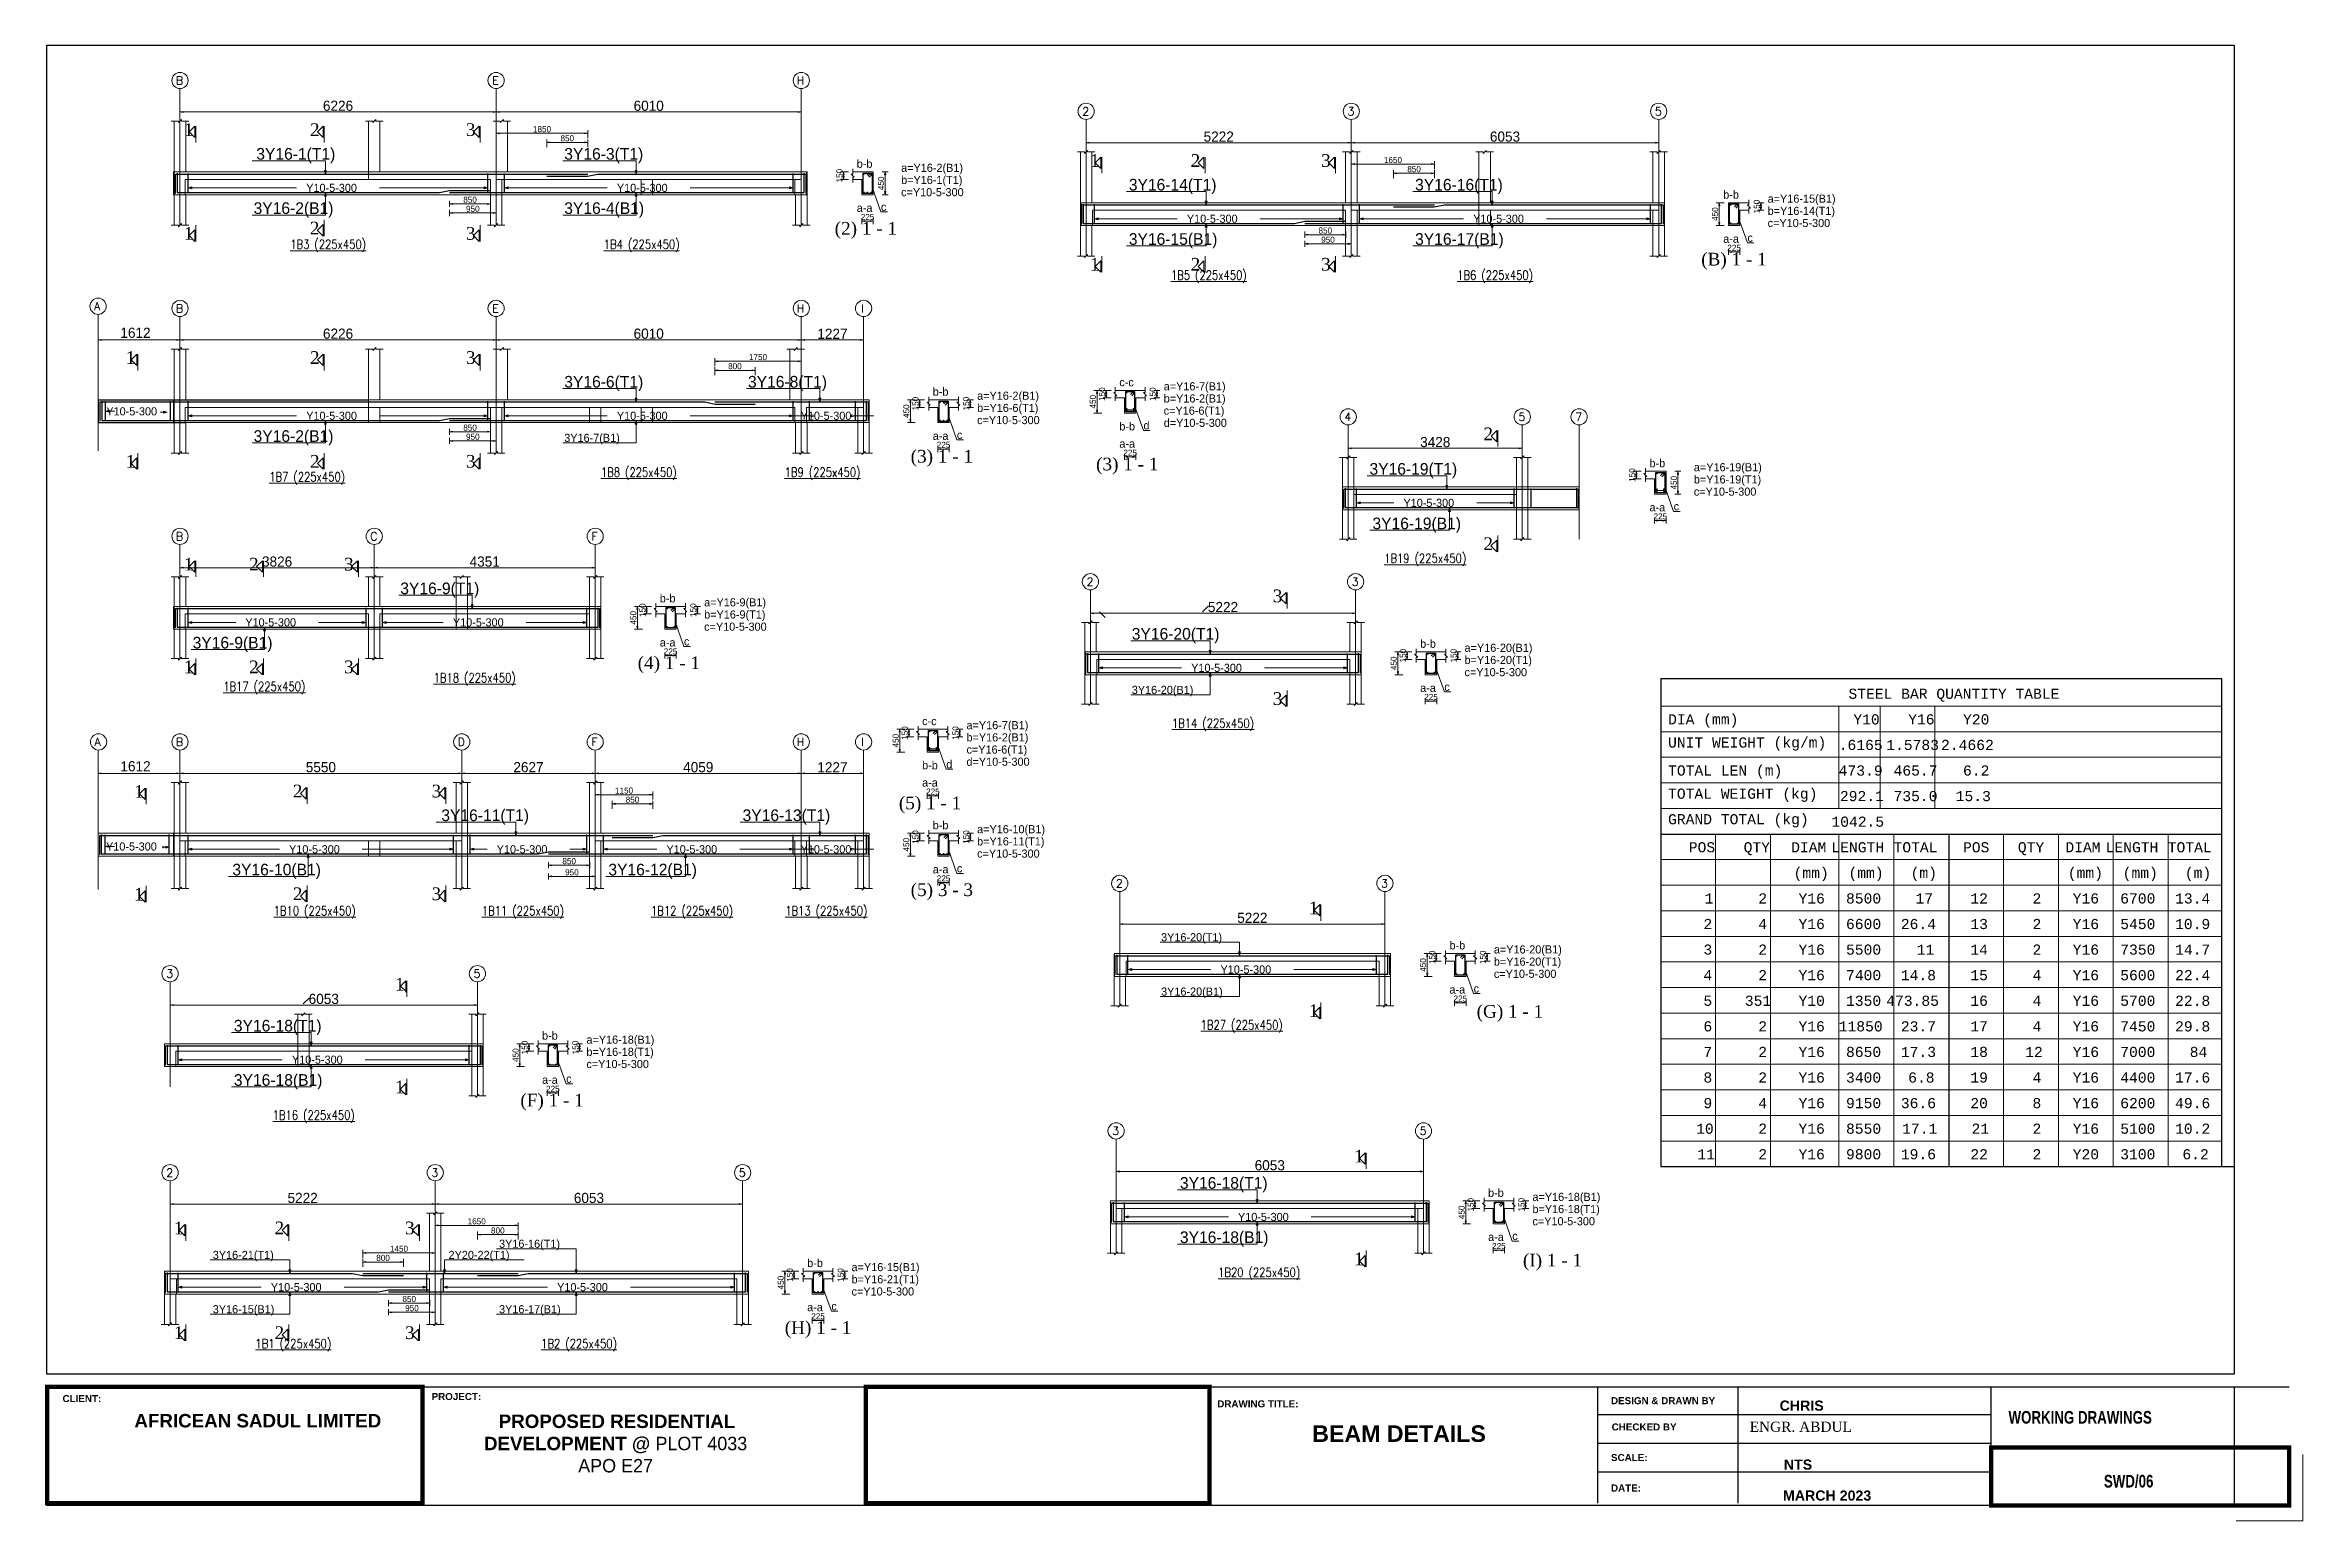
# Model space of a CAD drawing. Header units: inches. Extents: x 23 to 2032867, y 13 to 664695.
# Drawn here: x 1906765 to 1951224, y 346781 to 375853 of the extents above; entities that cross this region are included whole.
import ezdxf

# ---------------------------------------------------------------- set-up
doc = ezdxf.new("R2010")
doc.units = ezdxf.units.IN
doc.header["$MEASUREMENT"] = 0
doc.linetypes.add('Center', pattern=[40, 10, -5, 20, -5])
doc.linetypes.add('HIDDEN', pattern=[0.375, 0.25, -0.125])
for name, color, linetype in [('Annotation - Text', 7, 'Continuous'), ('dimensions', 1, 'Continuous'), ('F5', 5, 'Continuous')]:
    doc.layers.add(name, color=color, linetype=linetype)
for name, color, linetype, lineweight in [('Dim', 5, 'ByLayer', 0), ('S-_ANOT----_D', 5, 'ByLayer', 0), ('S-_ANOTGRID_E', 4, 'Center', 0), ('S-_ANOTGRID_T', 96, 'ByLayer', 0), ('S-_ANOTSECN_T', 96, 'ByLayer', 0), ('S-_ANOTSYBL_E', 5, 'ByLayer', 0), ('S-_ANOTTBLK_T', 5, 'ByLayer', 0), ('S-_BEAM----_E1', 6, 'ByLayer', 0), ('S-_BEAM----_T', 96, 'ByLayer', 0), ('S-_REIN----_E', 1, 'ByLayer', 0), ('S-_REINLINK_E', 8, 'ByLayer', 0), ('S-_REINMARK_T', 6, 'ByLayer', 0), ('S-_SLAB----_EB', 3, 'HIDDEN', 0), ('S-_SLAB----_EF', 5, 'ByLayer', 0)]:
    doc.layers.add(name, color=color, linetype=linetype, lineweight=lineweight)
doc.styles.add('AKS2', font='ROMAND', dxfattribs={"height": 62.5})
doc.styles.add('FIXTXT', font='MONOTXT', dxfattribs={"height": 40})
doc.styles.add('GENERATED_STYLE_3', font='arialbd.ttf')
doc.styles.add('NEW', font='swisseb.ttf', dxfattribs={"width": 0.75})
doc.styles.add('OLCU', font='TXT', dxfattribs={"height": 50})
doc.styles.get("Standard").update_dxf_attribs({"font": 'arial.ttf'})
doc.styles.add('STYLE1', font='romantic.ttf')
doc.styles.add('TDONATI', font='TXT', dxfattribs={"height": 62.5})
doc.styles.add('TXT1', font='romand__.ttf', dxfattribs={"width": 0.8, "height": 100})

msp = doc.modelspace()

# ---------------------------------------------------------------- texts
at = {"color": 7, "style": 'NEW', "width": 0.75}
msp.add_text(' WORKING DRAWINGS', height=250, dxfattribs=at).set_placement((1945355.191, 348696.005))
at = {"color": 1, "style": 'NEW', "width": 0.75}
msp.add_text('SWD/06', height=250, dxfattribs=at).set_placement((1947306.402, 347437.998))
at = {"linetype": 'Continuous', "char_height": 200, "width": 3693.92271, "attachment_point": 1}
for s, insert in [('{\\fArial|b1|i0|c0|p34;CHRIS}', (1940919.94, 349151.754)), ('{\\fArial|b1|i0|c0|p34;NTS}', (1941002.695, 347989.823)), ('{\\fArial|b1|i0|c0|p34;MARCH 2023}', (1940986.44, 347380.408))]:
    msp.add_mtext(s, dxfattribs=dict(at, insert=insert))
at = {"linetype": 'Continuous', "insert": (1940330.709, 348735.041), "char_height": 200, "attachment_point": 1}
msp.add_mtext_dynamic_manual_height_columns('{\\fTimes New Roman|b0|i0|c0|p18;ENGR. ABDUL}', width=3693.92271, gutter_width=1, heights=[0], dxfattribs=at)
at = {"layer": 'Annotation - Text', "color": 3, "linetype": 'Continuous', "lineweight": 20, "char_height": 264.35405, "width": 5638.40016, "attachment_point": 2, "line_spacing_factor": 0.992596, "style": 'GENERATED_STYLE_3'}
for s, insert in [('\\pi52.58266;AFRICEAN SADUL LIMITED', (1910926.237, 348887.107)), ('\\pi52.58266;PROPOSED RESIDENTIAL DEVELOPMENT @ {\\fStencil|b0|i0|c0|p82;PLOT 4033 APO E27}', (1917998.291, 348874.969))]:
    msp.add_mtext(s, dxfattribs=dict(at, insert=insert))
at = {"layer": 'Annotation - Text', "color": 5, "linetype": 'Continuous', "lineweight": 20, "insert": (1933426.121, 348663.239), "char_height": 326.36302, "width": 4915.32997, "attachment_point": 2, "style": 'GENERATED_STYLE_3'}
msp.add_mtext('BEAM DETAILS', dxfattribs=at)
at = {"layer": 'F5', "color": 1, "lineweight": -2, "char_height": 138.34725, "width": 2091.68211, "attachment_point": 4}
for s, insert in [('{\\fArial|b1|i0|c0|p34;CLIENT:}', (1907107.309, 349189.598)), ('{\\fArial|b1|i0|c0|p34;PROJECT:}', (1914373.944, 349229.592)), ('{\\fArial|b1|i0|c0|p34;DRAWING TITLE:}', (1929846.201, 349085.676))]:
    msp.add_mtext(s, dxfattribs=dict(at, insert=insert))
at = {"layer": 'F5', "color": 0, "lineweight": -2, "char_height": 138.34725, "attachment_point": 4}
for s, insert, width in [('{\\fArial|b1|i0|c0|p34;DESIGN & DRAWN BY}', (1937600.241, 349148.261), 2521.87922), ('{\\fArial|b1|i0|c0|p34;CHECKED BY}', (1937612.745, 348630.753), 2091.68211), ('{\\fArial|b1|i0|c0|p34;SCALE:}', (1937600.241, 348027.964), 2091.68211), ('{\\fArial|b1|i0|c0|p34;DATE:}', (1937600.241, 347428.733), 2091.68211)]:
    msp.add_mtext(s, dxfattribs=dict(at, insert=insert, width=width))
at = {"layer": 'S-_ANOT----_D', "color": 0, "linetype": 'Continuous', "style": 'OLCU'}
for s, p in [('3Y16-1(T1)', (1910922.375, 373596.76)), ('3Y16-3(T1)', (1916986.806, 373596.76)), ('3Y16-14(T1)', (1928104.882, 372988.975)), ('3Y16-16(T1)', (1933742.492, 372988.975)), ('3Y16-2(B1)', (1910869.042, 372526.76)), ('3Y16-4(B1)', (1916986.806, 372526.76)), ('3Y16-15(B1)', (1928104.882, 371918.975)), ('3Y16-17(B1)', (1933742.492, 371918.975)), ('3Y16-6(T1)', (1916986.806, 369106.76)), ('3Y16-8(T1)', (1920605.019, 369106.76)), ('3Y16-2(B1)', (1910869.042, 368036.76)), ('3Y16-19(T1)', (1932844.08, 367390.762)), ('3Y16-19(B1)', (1932902.039, 366315.9)), ('3Y16-9(T1)', (1913757.531, 365036.76)), ('3Y16-9(B1)', (1909669.18, 363966.76)), ('3Y16-20(T1)', (1928162.868, 364141.209)), ('3Y16-11(T1)', (1914566.081, 360566.76)), ('3Y16-13(T1)', (1920498.352, 360566.76)), ('3Y16-10(B1)', (1910451.065, 359496.76)), ('3Y16-12(B1)', (1917855.672, 359496.76)), ('3Y16-18(T1)', (1910481.047, 356421.407)), ('3Y16-18(B1)', (1910481.047, 355351.407)), ('3Y16-18(T1)', (1929110.75, 353323.819)), ('3Y16-18(B1)', (1929110.75, 352253.819))]:
    msp.add_text(s, height=230, dxfattribs=at).set_placement(p)
at = {"layer": 'S-_ANOT----_D', "color": 0, "linetype": 'Continuous', "width": 1000, "attachment_point": 8, "style": 'OLCU'}
for s, insert, char_height in [('6226', (1912532.375, 374556.76), 200), ('6010', (1918650.139, 374556.76), 200), ('1850', (1916548.626, 374136.76), 120), ('850', (1917047.376, 373956.76), 120), ('5222', (1929874.882, 373948.975), 200), ('6053', (1935512.492, 373948.975), 200), ('1650', (1933306.132, 373528.975), 120), ('850', (1933722.382, 373348.975), 120), ('850', (1915132.699, 372746.76), 120), ('950', (1915186.449, 372566.76), 120), ('225', (1922960.082, 372406.76), 120), ('850', (1931973.332, 372138.975), 120), ('950', (1932027.082, 371958.975), 120), ('225', (1940024.152, 371798.975), 120), ('1612', (1908543.806, 370084.182), 200), ('6226', (1912532.375, 370066.76), 200), ('6010', (1918650.139, 370066.76), 200), ('1227', (1922268.352, 370066.76), 200), ('800', (1920348.352, 369466.76), 120), ('1750', (1920802.102, 369646.76), 120), ('850', (1915132.699, 368256.76), 120), ('950', (1915186.449, 368076.76), 120), ('3428', (1934138.99, 367930.762), 200), ('225', (1924456.852, 367916.76), 120), ('225', (1928131.105, 367762.769), 120), ('225', (1938571.333, 366507.845), 120), ('3826', (1911332.513, 365576.761), 200), ('4351', (1915420.865, 365576.761), 200), ('5222', (1929959.535, 364681.209), 200), ('225', (1919081.253, 363846.76), 120), ('225', (1934055.485, 362951.209), 120), ('1612', (1908544.255, 361544.228), 200), ('5550', (1912194.398, 361526.76), 200), ('2627', (1916282.748, 361526.76), 200), ('4059', (1919625.662, 361526.76), 200), ('1227', (1922268.352, 361526.76), 200), ('1150', (1918164.153, 361106.76), 120), ('850', (1918330.403, 360926.76), 120), ('225', (1924247.338, 361086.556), 120), ('850', (1917083.753, 359716.76), 120), ('950', (1917137.503, 359496.76), 120), ('225', (1924456.852, 359376.76), 120), ('5222', (1930536.848, 358558.551), 200), ('6053', (1912251.047, 356961.407), 200), ('225', (1934632.808, 357008.551), 120), ('225', (1916762.707, 355231.407), 120), ('6053', (1930880.75, 353683.819), 200), ('5222', (1911835.347, 353040.481), 200), ('6053', (1917472.967, 353040.481), 200), ('1650', (1915262.557, 352620.481), 120), ('800', (1915678.807, 352440.48), 120), ('1450', (1913732.557, 352080.481), 120), ('225', (1935392.41, 352133.819), 120), ('800', (1913418.807, 351900.48), 120), ('850', (1913933.807, 351090.48), 120), ('950', (1913987.557, 350910.48), 120), ('225', (1921984.627, 350750.48), 120)]:
    msp.add_mtext(s, dxfattribs=dict(at, insert=insert, char_height=char_height))
at = {"layer": 'S-_ANOT----_D', "color": 0, "linetype": 'Continuous', "char_height": 120, "width": 1000, "attachment_point": 8, "rotation": 90, "style": 'OLCU'}
for s, insert in [('150', (1922467.582, 373281.76)), ('450', (1923286.582, 373131.76)), ('450', (1939711.652, 372523.975)), ('150', (1940530.652, 372673.975)), ('150', (1927638.605, 368977.769)), ('150', (1928637.605, 368977.769)), ('450', (1923784.352, 368641.76)), ('150', (1923964.352, 368791.76)), ('150', (1924963.352, 368791.76)), ('450', (1927458.605, 368827.769)), ('150', (1938078.833, 367382.845)), ('450', (1938897.833, 367232.845)), ('450', (1918408.753, 364571.76)), ('150', (1918588.753, 364721.76)), ('150', (1919587.752, 364721.76)), ('450', (1933382.985, 363676.209)), ('150', (1933562.985, 363826.209)), ('150', (1934561.985, 363826.209)), ('150', (1923754.838, 362301.556)), ('150', (1924753.838, 362301.556)), ('450', (1923574.838, 362151.556)), ('450', (1923784.352, 360101.76)), ('150', (1923964.352, 360251.76)), ('150', (1924963.352, 360251.76)), ('150', (1934140.308, 357883.551)), ('150', (1935139.308, 357883.551)), ('450', (1933960.308, 357733.551)), ('150', (1916270.207, 356106.407)), ('150', (1917269.207, 356106.407)), ('450', (1916090.207, 355956.407)), ('150', (1934899.91, 353008.819)), ('150', (1935898.91, 353008.819)), ('450', (1934719.91, 352858.819)), ('150', (1921492.127, 351625.48)), ('150', (1922491.127, 351625.48)), ('450', (1921312.117, 351475.48))]:
    msp.add_mtext(s, dxfattribs=dict(at, insert=insert))
at = {"layer": 'S-_ANOTGRID_T', "linetype": 'Continuous', "style": 'AKS2'}
for s, p in [('B', (1909339.552, 375076.76)), ('E', (1915569.008, 375076.76)), ('H', (1921563.653, 375076.76)), ('2', (1927187.732, 374468.975)), ('3', (1932409.642, 374468.975)), ('5', (1938462.962, 374468.975)), ('A', (1907727.552, 370629.76)), ('B', (1909339.552, 370586.76)), ('E', (1915569.008, 370586.76)), ('H', (1921563.653, 370586.76)), ('I', (1922835.908, 370586.76)), ('4', (1932349.019, 368450.762)), ('5', (1935776.589, 368450.762)), ('7', (1936895.589, 368450.762)), ('B', (1909339.552, 366096.76)), ('C', (1913165.474, 366096.76)), ('F', (1917520.062, 366096.76)), ('2', (1927272.385, 365201.209)), ('3', (1932494.295, 365201.209)), ('A', (1907736.096, 362046.76)), ('B', (1909339.552, 362046.76)), ('D', (1914889.243, 362046.76)), ('F', (1917520.061, 362046.76)), ('H', (1921563.653, 362046.76)), ('I', (1922835.908, 362046.76)), ('2', (1927849.698, 359258.551)), ('3', (1933071.618, 359258.551)), ('3', (1909148.197, 357481.407)), ('5', (1915201.517, 357481.407)), ('3', (1927777.9, 354383.819)), ('5', (1933831.22, 354383.819)), ('2', (1909148.197, 353560.48)), ('3', (1914370.117, 353560.48)), ('5', (1920423.427, 353560.48))]:
    msp.add_text(s, height=160, dxfattribs=at).set_placement(p)
at = {"layer": 'S-_ANOTSECN_T', "linetype": 'Continuous', "style": 'STYLE1'}
for s, p in [('1', (1909495.105, 374063.623)), ('2', (1911979.715, 374063.623)), ('3', (1915050.038, 374063.623)), ('1', (1927339.473, 373455.838)), ('2', (1929322.218, 373455.838)), ('3', (1931890.678, 373455.838)), ('1', (1909495.105, 372019.897)), ('2', (1911975.014, 372124.078)), ('3', (1915050.038, 372019.897)), ('(2) 1 - 1', (1922312.463, 372120.094)), ('(B) 1 - 1', (1939376.533, 371512.308)), ('1', (1927339.473, 371412.112)), ('2', (1929322.218, 371412.112)), ('3', (1931890.678, 371412.112)), ('1', (1908351.916, 369573.623)), ('2', (1911979.715, 369573.623)), ('3', (1915050.038, 369573.623)), ('2', (1935088.311, 368070.509)), ('1', (1908351.916, 367529.897)), ('2', (1911979.715, 367529.897)), ('3', (1915050.038, 367529.897)), ('(3) 1 - 1', (1923809.233, 367630.094)), ('(3) 1 - 1', (1927460.629, 367476.102)), ('2', (1935087.097, 365907.077)), ('1', (1909495.105, 365503.623)), ('2', (1910779.852, 365503.623)), ('3', (1912650.313, 365503.623)), ('3', (1930938.76, 364878.854)), ('1', (1909495.105, 363479.9)), ('2', (1910779.852, 363479.9)), ('3', (1912650.313, 363479.9)), ('(4) 1 - 1', (1918433.635, 363560.094)), ('3', (1930938.76, 362855.134)), ('1', (1908516.674, 361025.622)), ('2', (1911641.737, 361033.62)), ('3', (1914374.082, 361033.62)), ('(5) 1 - 1', (1923576.862, 360799.89)), ('1', (1908516.674, 359001.902)), ('2', (1911641.737, 359009.9)), ('3', (1914374.082, 359009.9)), ('(5) 3 - 3', (1923809.233, 359090.094)), ('1', (1931648.49, 358730.524)), ('1', (1913652.662, 357228.621)), ('1', (1931648.49, 356706.798)), ('(G) 1 - 1', (1934953.764, 356693.702)), ('1', (1913652.662, 355204.895)), ('(F) 1 - 1', (1916122.707, 354944.741)), ('1', (1932540.441, 353841.164)), ('1', (1909299.938, 352427.343)), ('2', (1911282.694, 352427.343)), ('3', (1913851.144, 352427.343)), ('1', (1932540.441, 351817.444)), ('(I) 1 - 1', (1935865.594, 351792.697)), ('1', (1909299.938, 350363.62)), ('2', (1911282.694, 350363.62)), ('3', (1913851.144, 350363.62)), ('(H) 1 - 1', (1921329.389, 350463.813))]:
    msp.add_text(s, height=250, dxfattribs=at).set_placement(p)
at = {"layer": 'S-_ANOTTBLK_T', "color": 0, "linetype": 'Continuous', "style": 'FIXTXT'}
for s, p in [('STEEL BAR QUANTITY TABLE', (1942275.983, 362975.429)), ('DIA (mm)', (1938723.983, 362471.429)), ('Y10', (1942371.983, 362471.429)), ('Y16', (1943451.983, 362471.429)), ('Y20', (1944531.983, 362471.429)), ('UNIT WEIGHT (kg/m)', (1938723.983, 362015.429)), ('.6165', (1942083.983, 361967.429)), ('1.5783', (1943019.983, 361967.429)), ('2.4662', (1944099.983, 361967.429)), ('TOTAL LEN (m)', (1938723.983, 361463.429)), ('473.9', (1942083.983, 361463.429)), ('465.7', (1943163.983, 361463.429)), ('6.2', (1944531.983, 361463.429)), ('TOTAL WEIGHT (kg)', (1938723.983, 361007.429)), ('292.1', (1942107.983, 360959.429)), ('735.0', (1943163.983, 360959.429)), ('15.3', (1944387.983, 360959.429)), ('GRAND TOTAL (kg)', (1938723.983, 360503.429)), ('1042.5', (1941939.983, 360455.429)), ('POS', (1939131.983, 359951.429)), ('QTY', (1940211.983, 359951.429)), ('DIAM', (1941147.983, 359951.429)), ('LENGTH', (1941939.983, 359951.429)), ('TOTAL', (1943163.983, 359951.429)), ('POS', (1944531.983, 359951.429)), ('QTY', (1945611.983, 359951.429)), ('DIAM', (1946547.983, 359951.429)), ('LENGTH', (1947339.983, 359951.429)), ('TOTAL', (1948563.983, 359951.429)), ('(mm)', (1941195.983, 359447.429)), ('(mm)', (1942275.983, 359447.429)), ('(m)', (1943499.983, 359447.429)), ('(mm)', (1946595.983, 359447.429)), ('(mm)', (1947675.983, 359447.429)), ('(m)', (1948899.983, 359447.429)), ('1', (1939443.983, 358943.429)), ('2', (1940499.983, 358943.429)), ('Y16', (1941291.983, 358943.429)), ('8500', (1942227.983, 358943.429)), ('17', (1943595.983, 358943.429)), ('12', (1944675.983, 358943.429)), ('2', (1945899.983, 358943.429)), ('Y16', (1946691.983, 358943.429)), ('6700', (1947627.983, 358943.429)), ('13.4', (1948707.983, 358943.429)), ('2', (1939419.983, 358439.429)), ('4', (1940499.983, 358439.429)), ('Y16', (1941291.983, 358439.429)), ('6600', (1942227.983, 358439.429)), ('26.4', (1943307.983, 358439.429)), ('13', (1944675.983, 358439.429)), ('2', (1945899.983, 358439.429)), ('Y16', (1946691.983, 358439.429)), ('5450', (1947627.983, 358439.429)), ('10.9', (1948707.983, 358439.429)), ('3', (1939419.983, 357935.429)), ('2', (1940499.983, 357935.429)), ('Y16', (1941291.983, 357935.429)), ('5500', (1942227.983, 357935.429)), ('11', (1943619.983, 357935.429)), ('14', (1944675.983, 357935.429)), ('2', (1945899.983, 357935.429)), ('Y16', (1946691.983, 357935.429)), ('7350', (1947627.983, 357935.429)), ('14.7', (1948707.983, 357935.429)), ('4', (1939419.983, 357431.429)), ('2', (1940499.983, 357431.429)), ('Y16', (1941291.983, 357431.429)), ('7400', (1942227.983, 357431.429)), ('14.8', (1943307.983, 357431.429)), ('15', (1944675.983, 357431.429)), ('4', (1945899.983, 357431.429)), ('Y16', (1946691.983, 357431.429)), ('5600', (1947627.983, 357431.429)), ('22.4', (1948707.983, 357431.429)), ('5', (1939419.983, 356927.429)), ('351', (1940235.983, 356927.429)), ('Y10', (1941291.983, 356927.429)), ('1350', (1942227.983, 356927.429)), ('473.85', (1943019.983, 356927.429)), ('16', (1944675.983, 356927.429)), ('4', (1945899.983, 356927.429)), ('Y16', (1946691.983, 356927.429)), ('5700', (1947627.983, 356927.429)), ('22.8', (1948707.983, 356927.429)), ('6', (1939419.983, 356423.429)), ('2', (1940499.983, 356423.429)), ('Y16', (1941291.983, 356423.429)), ('11850', (1942083.983, 356423.429)), ('23.7', (1943307.983, 356423.429)), ('17', (1944675.983, 356423.429)), ('4', (1945899.983, 356423.429)), ('Y16', (1946691.983, 356423.429)), ('7450', (1947627.983, 356423.429)), ('29.8', (1948707.983, 356423.429)), ('2', (1940499.983, 355919.429)), ('Y16', (1941291.983, 355919.429)), ('8650', (1942227.983, 355919.429)), ('17.3', (1943307.983, 355919.429)), ('18', (1944675.983, 355919.429)), ('12', (1945755.983, 355919.429)), ('Y16', (1946691.983, 355919.429)), ('7000', (1947627.983, 355919.429)), ('84', (1948995.983, 355919.429)), ('7', (1939419.983, 355919.429)), ('8', (1939419.983, 355415.429)), ('2', (1940499.983, 355415.429)), ('Y16', (1941291.983, 355415.429)), ('3400', (1942227.983, 355415.429)), ('6.8', (1943451.983, 355415.429)), ('19', (1944675.983, 355415.429)), ('4', (1945899.983, 355415.429)), ('Y16', (1946691.983, 355415.429)), ('4400', (1947627.983, 355415.429)), ('17.6', (1948707.983, 355415.429)), ('9', (1939419.983, 354911.429)), ('4', (1940499.983, 354911.429)), ('Y16', (1941291.983, 354911.429)), ('9150', (1942227.983, 354911.429)), ('36.6', (1943307.983, 354911.429)), ('20', (1944675.983, 354911.429)), ('8', (1945899.983, 354911.429)), ('Y16', (1946691.983, 354911.429)), ('6200', (1947627.983, 354911.429)), ('49.6', (1948707.983, 354911.429)), ('10', (1939275.983, 354407.429)), ('2', (1940499.983, 354407.429)), ('Y16', (1941291.983, 354407.429)), ('8550', (1942227.983, 354407.429)), ('17.1', (1943331.983, 354407.429)), ('21', (1944699.983, 354407.429)), ('2', (1945899.983, 354407.429)), ('Y16', (1946691.983, 354407.429)), ('5100', (1947627.983, 354407.429)), ('10.2', (1948707.983, 354407.429)), ('11', (1939299.983, 353903.429)), ('2', (1940499.983, 353903.429)), ('Y16', (1941291.983, 353903.429)), ('9800', (1942227.983, 353903.429)), ('19.6', (1943307.983, 353903.429)), ('22', (1944675.983, 353903.429)), ('2', (1945899.983, 353903.429)), ('Y20', (1946691.983, 353903.429)), ('3100', (1947627.983, 353903.429)), ('6.2', (1948851.983, 353903.429))]:
    msp.add_text(s, height=200, dxfattribs=at).set_placement(p)
at = {"layer": 'S-_BEAM----_T', "linetype": 'Continuous', "style": 'TXT1', "width": 0.8}
for s, p in [('%%U1B3 (225x450)', (1911591.423, 371840.094)), ('%%U1B4 (225x450)', (1917765.438, 371840.094)), ('%%U1B5 (225x450)', (1928933.93, 371232.308)), ('%%U1B6 (225x450)', (1934571.55, 371232.308)), ('%%U1B7 (225x450)', (1911178.042, 367259.242)), ('%%U1B8 (225x450)', (1917709.187, 367350.094)), ('%%U1B9 (225x450)', (1921327.4, 367350.094)), ('%%U1B19 (225x450)', (1933133.276, 365654.095)), ('%%U1B17 (225x450)', (1910271.815, 363129.717)), ('%%U1B18 (225x450)', (1914415.15, 363300.094)), ('%%U1B14 (225x450)', (1928953.821, 362404.542)), ('%%U1B10 (225x450)', (1911264.78, 358709.656)), ('%%U1B11 (225x450)', (1915364.558, 358709.656)), ('%%U1B12 (225x450)', (1918696.054, 358709.656)), ('%%U1B13 (225x450)', (1921338.734, 358709.656)), ('%%U1B27 (225x450)', (1929519.706, 356461.885)), ('%%U1B16 (225x450)', (1911245.333, 354684.741)), ('%%U1B20 (225x450)', (1929863.607, 351587.153)), ('%%U1B1 (225x450)', (1910905.824, 350183.813)), ('%%U1B2 (225x450)', (1916532.015, 350183.813))]:
    msp.add_text(s, height=180, dxfattribs=at).set_placement(p)
at = {"layer": 'S-_REINMARK_T', "linetype": 'Continuous', "style": 'TDONATI'}
for s, p in [('b-b', (1922746.749, 373436.76)), ('a=Y16-2(B1)', (1923620.582, 373356.76)), ('Y10-5-300', (1911905.708, 372961.76)), ('Y10-5-300', (1918023.472, 372961.76)), ('c=Y10-5-300', (1923620.582, 372876.76)), ('b=Y16-1(T1)', (1923620.582, 373116.76)), ('a-a', (1922746.749, 372566.76)), ('c', (1923222.582, 372586.76)), ('b-b', (1939810.819, 372828.975)), ('a=Y16-15(B1)', (1940684.652, 372748.975)), ('b=Y16-14(T1)', (1940684.652, 372508.975)), ('Y10-5-300', (1929248.215, 372353.975)), ('Y10-5-300', (1934885.835, 372353.975)), ('c=Y10-5-300', (1940684.652, 372268.975)), ('a-a', (1939810.819, 371958.975)), ('c', (1940286.652, 371978.975)), ('b-b', (1924243.519, 368946.76)), ('a=Y16-2(B1)', (1925117.352, 368866.76)), ('c-c', (1927917.772, 369132.769)), ('a=Y16-7(B1)', (1928791.605, 369052.769)), ('Y10-5-300', (1907969.311, 368559.082)), ('Y10-5-300', (1911905.708, 368471.76)), ('Y10-5-300', (1918023.472, 368471.76)), ('Y10-5-300', (1921641.685, 368471.76)), ('b=Y16-6(T1)', (1925117.352, 368626.76)), ('c=Y16-6(T1)', (1928791.605, 368572.769)), ('b=Y16-2(B1)', (1928791.605, 368812.769)), ('3Y16-7(B1)', (1916986.806, 368036.76)), ('a-a', (1924243.519, 368076.76)), ('c', (1924719.352, 368096.76)), ('c=Y10-5-300', (1925117.352, 368386.76)), ('b-b', (1927917.772, 368262.769)), ('d', (1928393.605, 368282.769)), ('d=Y10-5-300', (1928791.605, 368332.769)), ('a-a', (1927917.772, 367922.769)), ('b-b', (1938357.999, 367537.845)), ('a=Y16-19(B1)', (1939231.833, 367457.845)), ('b=Y16-19(T1)', (1939231.833, 367217.845)), ('Y10-5-300', (1933512.323, 366755.762)), ('a-a', (1938357.999, 366667.845)), ('c', (1938833.833, 366687.845)), ('c=Y10-5-300', (1939231.833, 366977.845)), ('b-b', (1918867.921, 364876.76)), ('a=Y16-9(B1)', (1919741.752, 364796.76)), ('b=Y16-9(T1)', (1919741.752, 364556.76)), ('Y10-5-300', (1910705.846, 364401.76)), ('Y10-5-300', (1914794.197, 364401.76)), ('a-a', (1918867.921, 364006.76)), ('c', (1919343.752, 364026.76)), ('c=Y10-5-300', (1919741.752, 364316.76)), ('b-b', (1933842.152, 363981.209)), ('a=Y16-20(B1)', (1934715.985, 363901.209)), ('b=Y16-20(T1)', (1934715.985, 363661.209)), ('3Y16-20(B1)', (1928162.868, 363071.209)), ('Y10-5-300', (1929332.868, 363506.209)), ('a-a', (1933842.152, 363111.209)), ('c', (1934317.985, 363131.209)), ('c=Y10-5-300', (1934715.985, 363421.209)), ('c-c', (1924034.005, 362456.556)), ('a=Y16-7(B1)', (1924907.838, 362376.556)), ('c=Y16-6(T1)', (1924907.838, 361896.556)), ('b=Y16-2(B1)', (1924907.838, 362136.556)), ('b-b', (1924034.005, 361586.556)), ('d', (1924509.838, 361606.556)), ('d=Y10-5-300', (1924907.838, 361656.556)), ('a-a', (1924034.005, 361246.556)), ('b-b', (1924243.519, 360406.76)), ('Y10-5-300', (1907963.992, 359986.739)), ('a=Y16-10(B1)', (1925117.352, 360326.76)), ('b=Y16-11(T1)', (1925117.352, 360086.76)), ('Y10-5-300', (1911567.73, 359931.76)), ('Y10-5-300', (1915656.081, 359931.76)), ('Y10-5-300', (1918998.995, 359931.76)), ('Y10-5-300', (1921641.685, 359931.76)), ('c', (1924719.352, 359556.76)), ('c=Y10-5-300', (1925117.352, 359846.76)), ('a-a', (1924243.519, 359536.76)), ('3Y16-20(T1)', (1928740.182, 358198.551)), ('b-b', (1934419.475, 358038.551)), ('a=Y16-20(B1)', (1935293.308, 357958.551)), ('Y10-5-300', (1929910.182, 357563.551)), ('c=Y10-5-300', (1935293.308, 357478.551)), ('b=Y16-20(T1)', (1935293.308, 357718.551)), ('3Y16-20(B1)', (1928740.182, 357128.551)), ('a-a', (1934419.475, 357168.551)), ('c', (1934895.308, 357188.551)), ('b-b', (1916549.374, 356261.407)), ('a=Y16-18(B1)', (1917423.207, 356181.407)), ('Y10-5-300', (1911624.381, 355786.407)), ('c=Y10-5-300', (1917423.207, 355701.407)), ('b=Y16-18(T1)', (1917423.207, 355941.407)), ('a-a', (1916549.374, 355391.407)), ('c', (1917025.207, 355411.407)), ('b-b', (1935179.077, 353163.819)), ('a=Y16-18(B1)', (1936052.91, 353083.819)), ('b=Y16-18(T1)', (1936052.91, 352843.819)), ('Y10-5-300', (1930254.084, 352688.819)), ('c=Y10-5-300', (1936052.91, 352603.819)), ('3Y16-16(T1)', (1915702.967, 352160.48)), ('a-a', (1935179.077, 352293.819)), ('c', (1935654.91, 352313.819)), ('3Y16-21(T1)', (1910065.347, 351940.48)), ('2Y20-22(T1)', (1914708.807, 351940.48)), ('b-b', (1921771.294, 351780.48)), ('a=Y16-15(B1)', (1922645.127, 351700.48)), ('Y10-5-300', (1911208.681, 351305.48)), ('Y10-5-300', (1916846.301, 351305.48)), ('c=Y10-5-300', (1922645.127, 351220.48)), ('b=Y16-21(T1)', (1922645.127, 351460.48)), ('3Y16-15(B1)', (1910065.347, 350870.48)), ('3Y16-17(B1)', (1915702.967, 350870.48)), ('a-a', (1921771.294, 350910.48)), ('c', (1922247.127, 350930.48))]:
    msp.add_text(s, height=160, dxfattribs=at).set_placement(p)

# ---------------------------------------------------------------- blocks, each defined once
blk = doc.blocks.new('PCDIM_ARROW')
at = {"layer": 'Dim'}
blk.add_hatch(color=256, dxfattribs=at).paths.add_polyline_path([(0, 0), (-1, 0.1667), (-1, -0.1667)], flags=0)
blk.add_hatch(color=256, dxfattribs=at).paths.add_polyline_path([(0, 0), (-1, 0.1667), (-1, -0.1667)], flags=0)
blk.add_hatch(color=256, dxfattribs=at).paths.add_polyline_path([(0, 0), (-1, 0.1667), (-1, -0.1667)], flags=0)
blk.add_hatch(color=256, dxfattribs=at).paths.add_polyline_path([(0, 0), (-1, 0.1667), (-1, -0.1667)], flags=0)
at = {"layer": 'S-_ANOT----_D'}
blk.add_hatch(color=256, dxfattribs=at).paths.add_polyline_path([(0, 0), (-1, 0.1667), (-1, -0.1667)], flags=0)
blk.add_hatch(color=256, dxfattribs=at).paths.add_polyline_path([(0, 0), (-1, 0.1667), (-1, -0.1667)], flags=0)
at = {"layer": 'Dim'}
blk.add_lwpolyline([(0, 0), (-1, 0.1667), (-1, -0.1667)], close=True, dxfattribs=at)
blk.add_lwpolyline([(0, 0), (-1, 0.1667), (-1, -0.1667)], close=True, dxfattribs=at)
blk.add_lwpolyline([(0, 0), (-1, 0.1667), (-1, -0.1667)], close=True, dxfattribs=at)
blk.add_lwpolyline([(0, 0), (-1, 0.1667), (-1, -0.1667)], close=True, dxfattribs=at)
at = {"layer": 'S-_ANOT----_D'}
blk.add_lwpolyline([(0, 0), (-1, 0.1667), (-1, -0.1667)], close=True, dxfattribs=at)
blk.add_lwpolyline([(0, 0), (-1, 0.1667), (-1, -0.1667)], close=True, dxfattribs=at)

# ---------------------------------------------------------------- linework, layer by layer
at = {"color": 0}
for p, q in [((1928043.605, 368666.716), (1928218.595, 368667.368)), ((1938483.843, 367082.517), (1938658.833, 367083.169)), ((1924159.838, 361990.504), (1924334.828, 361991.155))]:
    msp.add_line(p, q, dxfattribs=at)
at = {"lineweight": 9}
msp.add_line((1914197.41, 349421.919), (1921844.571, 349421.919), dxfattribs=at)
for p, q in [((1929693.531, 349421.919), (1950955.591, 349421.919)), ((1945088.809, 348228.505), (1945088.809, 349421.919)), ((1937340.692, 348878.844), (1945088.809, 348878.844)), ((1906806.681, 347128.358), (1906806.681, 348490.328)), ((1937340.692, 348313.374), (1945088.809, 348313.374)), ((1937340.692, 347747.904), (1945088.809, 347747.904)), ((1910938.668, 347128.358), (1914197.41, 347128.358)), ((1927057.369, 347128.358), (1929693.531, 347128.358))]:
    msp.add_line(p, q)
at = {"color": 0, "linetype": 'ByBlock', "lineweight": 0, "ltscale": 2}
for p, q in [((1951224.062, 346781.324), (1951224.062, 348085.917)), ((1949910.181, 346781.324), (1951224.062, 346781.324))]:
    msp.add_line(p, q, dxfattribs=at)
at = {"const_width": 83.981}
for points in [[(1906806.681, 349421.919), (1914197.41, 349421.919), (1914197.41, 347128.358), (1906806.681, 347128.358)], [(1922925.383, 349421.919), (1929693.531, 349421.919), (1929693.531, 347128.358), (1922925.383, 347128.358)], [(1945088.809, 348228.505), (1950955.591, 348228.505), (1950955.591, 347086.368), (1945088.809, 347086.368)]]:
    msp.add_lwpolyline(points, close=True, dxfattribs=at)
msp.add_lwpolyline([(1949874.779, 347086.368), (1906795.464, 347086.368), (1906806.681, 349421.919), (1949874.779, 349421.919)], close=True)
at = {"layer": 'dimensions', "color": 7}
msp.add_lwpolyline([(1949874.779, 349672.833), (1906795.464, 349672.833), (1906795.464, 375853.294), (1949874.779, 375853.294)], close=True, dxfattribs=at)
at = {"layer": 'F5', "color": 0, "lineweight": -2}
for p, q in [((1937340.692, 347128.358), (1937340.692, 349421.919)), ((1940097.066, 349421.919), (1940097.066, 347128.358))]:
    msp.add_line(p, q, dxfattribs=at)
at = {"layer": 'S-_ANOT----_D'}
for p, q in [((1909247.052, 374356.76), (1909389.552, 374356.76)), ((1909389.552, 374326.76), (1909449.552, 374386.76)), ((1909389.552, 374356.76), (1909389.552, 374326.76)), ((1909449.552, 374386.76), (1909449.552, 374356.76)), ((1909449.552, 374356.76), (1909592.052, 374356.76)), ((1913072.974, 374356.76), (1913215.474, 374356.76)), ((1913072.974, 374356.76), (1913215.474, 374356.76)), ((1913215.474, 374326.76), (1913275.474, 374386.76)), ((1913215.474, 374326.76), (1913275.474, 374386.76)), ((1913215.474, 374356.76), (1913215.474, 374326.76)), ((1913215.474, 374356.76), (1913215.474, 374326.76)), ((1913275.474, 374386.76), (1913275.474, 374356.76)), ((1913275.474, 374386.76), (1913275.474, 374356.76)), ((1913275.474, 374356.76), (1913417.974, 374356.76)), ((1913275.474, 374356.76), (1913417.974, 374356.76)), ((1915585.199, 374356.76), (1915727.699, 374356.76)), ((1915727.699, 374326.76), (1915787.699, 374386.76)), ((1915727.699, 374356.76), (1915727.699, 374326.76)), ((1915787.699, 374386.76), (1915787.699, 374356.76)), ((1915787.699, 374356.76), (1915930.199, 374356.76)), ((1912282.375, 373576.76), (1910842.375, 373576.76)), ((1912282.375, 373313.76), (1912282.375, 373576.76)), ((1918400.139, 373576.76), (1916960.139, 373576.76)), ((1918400.139, 373313.76), (1918400.139, 373576.76)), ((1927091.422, 373748.975), (1927233.922, 373748.975)), ((1927233.922, 373718.975), (1927293.922, 373778.975)), ((1927233.922, 373748.975), (1927233.922, 373718.975)), ((1927293.922, 373778.975), (1927293.922, 373748.975)), ((1927293.922, 373748.975), (1927436.422, 373748.975)), ((1932313.332, 373748.975), (1932455.832, 373748.975)), ((1932455.832, 373718.975), (1932515.832, 373778.975)), ((1932455.832, 373748.975), (1932455.832, 373718.975)), ((1932515.832, 373778.975), (1932515.832, 373748.975)), ((1932515.832, 373748.975), (1932658.332, 373748.975)), ((1934939.082, 373748.975), (1935081.582, 373748.975)), ((1934939.082, 373748.975), (1935081.582, 373748.975)), ((1935081.582, 373718.975), (1935141.582, 373778.975)), ((1935081.582, 373718.975), (1935141.582, 373778.975)), ((1935081.582, 373748.975), (1935081.582, 373718.975)), ((1935081.582, 373748.975), (1935081.582, 373718.975)), ((1935141.582, 373778.975), (1935141.582, 373748.975)), ((1935141.582, 373778.975), (1935141.582, 373748.975)), ((1935141.582, 373748.975), (1935284.082, 373748.975)), ((1935141.582, 373748.975), (1935284.082, 373748.975)), ((1938366.652, 373748.975), (1938509.152, 373748.975)), ((1938509.152, 373718.975), (1938569.152, 373778.975)), ((1938509.152, 373748.975), (1938509.152, 373718.975)), ((1938569.152, 373778.975), (1938569.152, 373748.975)), ((1938569.152, 373748.975), (1938711.652, 373748.975)), ((1909582.052, 373041.76), (1909582.052, 373137.76)), ((1909582.052, 373041.76), (1909654.496, 373061.172)), ((1909582.052, 373041.76), (1909654.496, 373022.349)), ((1909582.052, 373041.76), (1909582.052, 372981.76)), ((1909582.052, 373041.76), (1911716.375, 373041.76)), ((1909654.496, 373061.172), (1909654.496, 373022.349)), ((1912282.375, 373313.76), (1912262.964, 373386.204)), ((1912262.964, 373386.204), (1912301.787, 373386.204)), ((1912282.375, 373313.76), (1912301.787, 373386.204)), ((1913348.375, 373041.76), (1915482.698, 373041.76)), ((1915482.698, 373041.76), (1915410.254, 373061.172)), ((1915410.254, 373061.172), (1915410.254, 373022.349)), ((1915482.698, 373041.76), (1915410.254, 373022.349)), ((1915482.698, 373041.76), (1915482.698, 373137.76)), ((1915482.698, 373041.76), (1915482.698, 372981.76)), ((1915807.699, 373041.76), (1915807.699, 373137.76)), ((1915807.699, 373041.76), (1915880.144, 373061.172)), ((1915807.699, 373041.76), (1915880.144, 373022.349)), ((1915807.699, 373041.76), (1915807.699, 372981.76)), ((1915807.699, 373041.76), (1917834.139, 373041.76)), ((1915880.144, 373061.172), (1915880.144, 373022.349)), ((1918400.139, 373313.76), (1918380.728, 373386.204)), ((1918380.728, 373386.204), (1918419.55, 373386.204)), ((1918400.139, 373313.76), (1918419.55, 373386.204)), ((1919466.142, 373041.76), (1921492.582, 373041.76)), ((1921492.582, 373041.76), (1921420.132, 373061.172)), ((1921420.132, 373061.172), (1921420.132, 373022.349)), ((1921492.582, 373041.76), (1921420.132, 373022.349)), ((1921492.582, 373041.76), (1921492.582, 373137.76)), ((1921492.582, 373041.76), (1921492.582, 372981.76)), ((1922667.582, 373311.76), (1922637.582, 373311.76)), ((1922637.582, 373311.76), (1922697.582, 373251.76)), ((1922667.582, 373416.76), (1922667.582, 373311.76)), ((1922697.582, 373251.76), (1922667.582, 373251.76)), ((1922667.582, 373251.76), (1922667.582, 373146.76)), ((1923047.572, 373056.76), (1923222.582, 372566.76)), ((1912282.375, 372949.76), (1912262.964, 372877.315)), ((1912301.787, 372877.315), (1912262.964, 372877.315)), ((1912282.375, 372949.76), (1912301.787, 372877.315)), ((1912282.375, 372949.76), (1912282.375, 372506.76)), ((1918400.139, 372949.76), (1918380.728, 372877.315)), ((1918419.55, 372877.315), (1918380.728, 372877.315)), ((1918400.139, 372949.76), (1918419.55, 372877.315)), ((1918400.139, 372949.76), (1918400.139, 372506.76)), ((1929624.882, 372968.975), (1928056.882, 372968.975)), ((1929624.882, 372705.975), (1929605.462, 372778.419)), ((1929605.462, 372778.419), (1929644.292, 372778.419)), ((1929624.882, 372705.975), (1929624.882, 372968.975)), ((1929624.882, 372705.975), (1929644.292, 372778.419)), ((1935262.502, 372968.975), (1933694.492, 372968.975)), ((1935262.502, 372705.975), (1935243.082, 372778.419)), ((1935243.082, 372778.419), (1935281.912, 372778.419)), ((1935262.502, 372705.975), (1935262.502, 372968.975)), ((1935262.502, 372705.975), (1935281.912, 372778.419)), ((1940316.652, 372703.975), (1940286.652, 372703.975)), ((1940286.652, 372703.975), (1940346.652, 372643.975)), ((1940316.652, 372808.975), (1940316.652, 372703.975)), ((1940346.652, 372643.975), (1940316.652, 372643.975)), ((1940316.652, 372643.975), (1940316.652, 372538.975)), ((1909247.052, 372306.76), (1909389.552, 372306.76)), ((1909389.552, 372276.76), (1909449.552, 372336.76)), ((1909389.552, 372306.76), (1909389.552, 372276.76)), ((1909449.552, 372336.76), (1909449.552, 372306.76)), ((1909449.552, 372306.76), (1909592.052, 372306.76)), ((1912282.375, 372506.76), (1910842.375, 372506.76)), ((1915472.699, 372306.76), (1915615.199, 372306.76)), ((1915615.199, 372276.76), (1915675.199, 372336.76)), ((1915615.199, 372306.76), (1915615.199, 372276.76)), ((1915675.199, 372336.76), (1915675.199, 372306.76)), ((1915675.199, 372306.76), (1915817.699, 372306.76)), ((1918400.139, 372506.76), (1916960.139, 372506.76)), ((1921482.582, 372306.76), (1921625.082, 372306.76)), ((1921625.082, 372276.76), (1921685.082, 372336.76)), ((1921625.082, 372306.76), (1921625.082, 372276.76)), ((1921685.082, 372336.76), (1921685.082, 372306.76)), ((1921685.082, 372306.76), (1921827.582, 372306.76)), ((1923222.582, 372566.76), (1923350.582, 372566.76)), ((1927426.422, 372433.975), (1927426.422, 372529.975)), ((1927426.422, 372433.975), (1927498.862, 372453.387)), ((1927426.422, 372433.975), (1927498.862, 372414.564)), ((1927426.422, 372433.975), (1927426.422, 372373.975)), ((1927426.422, 372433.975), (1929058.882, 372433.975)), ((1927498.862, 372453.387), (1927498.862, 372414.564)), ((1929624.882, 372341.975), (1929605.462, 372269.53)), ((1929644.292, 372269.53), (1929605.462, 372269.53)), ((1929624.882, 372341.975), (1929644.292, 372269.53)), ((1929624.882, 372341.975), (1929624.882, 371898.975)), ((1930690.882, 372433.975), (1932323.332, 372433.975)), ((1932323.332, 372433.975), (1932250.892, 372453.387)), ((1932250.892, 372453.387), (1932250.892, 372414.564)), ((1932323.332, 372433.975), (1932250.892, 372414.564)), ((1932323.332, 372433.975), (1932323.332, 372529.975)), ((1932323.332, 372433.975), (1932323.332, 372373.975)), ((1932648.332, 372433.975), (1932648.332, 372529.975)), ((1932648.332, 372433.975), (1932720.782, 372453.387)), ((1932648.332, 372433.975), (1932720.782, 372414.564)), ((1932648.332, 372433.975), (1932648.332, 372373.975)), ((1932648.332, 372433.975), (1934696.492, 372433.975)), ((1932720.782, 372453.387), (1932720.782, 372414.564)), ((1935262.502, 372341.975), (1935243.082, 372269.53)), ((1935281.912, 372269.53), (1935243.082, 372269.53)), ((1935262.502, 372341.975), (1935281.912, 372269.53)), ((1935262.502, 372341.975), (1935262.502, 371898.975)), ((1936328.492, 372433.975), (1938376.652, 372433.975)), ((1938376.652, 372433.975), (1938304.212, 372453.387)), ((1938304.212, 372453.387), (1938304.212, 372414.564)), ((1938376.652, 372433.975), (1938304.212, 372414.564)), ((1938376.652, 372433.975), (1938376.652, 372529.975)), ((1938376.652, 372433.975), (1938376.652, 372373.975)), ((1940111.652, 372448.975), (1940286.652, 371958.975)), ((1927091.422, 371698.975), (1927233.922, 371698.975)), ((1927233.922, 371668.975), (1927293.922, 371728.975)), ((1927233.922, 371698.975), (1927233.922, 371668.975)), ((1927293.922, 371728.975), (1927293.922, 371698.975)), ((1927293.922, 371698.975), (1927436.422, 371698.975)), ((1929624.882, 371898.975), (1928056.882, 371898.975)), ((1932313.332, 371698.975), (1932455.832, 371698.975)), ((1932455.832, 371668.975), (1932515.832, 371728.975)), ((1932455.832, 371698.975), (1932455.832, 371668.975)), ((1932515.832, 371728.975), (1932515.832, 371698.975)), ((1932515.832, 371698.975), (1932658.332, 371698.975)), ((1935262.502, 371898.975), (1933694.492, 371898.975)), ((1938366.652, 371698.975), (1938509.152, 371698.975)), ((1938509.152, 371668.975), (1938569.152, 371728.975)), ((1938509.152, 371698.975), (1938509.152, 371668.975)), ((1938569.152, 371728.975), (1938569.152, 371698.975)), ((1938569.152, 371698.975), (1938711.652, 371698.975)), ((1940286.652, 371958.975), (1940414.652, 371958.975)), ((1909247.052, 369866.76), (1909389.552, 369866.76)), ((1909389.552, 369836.76), (1909449.552, 369896.76)), ((1909389.552, 369866.76), (1909389.552, 369836.76)), ((1909449.552, 369896.76), (1909449.552, 369866.76)), ((1909449.552, 369866.76), (1909592.052, 369866.76)), ((1913072.974, 369866.76), (1913215.474, 369866.76)), ((1913072.974, 369866.76), (1913215.474, 369866.76)), ((1913215.474, 369836.76), (1913275.474, 369896.76)), ((1913215.474, 369836.76), (1913275.474, 369896.76)), ((1913215.474, 369866.76), (1913215.474, 369836.76)), ((1913215.474, 369866.76), (1913215.474, 369836.76)), ((1913275.474, 369896.76), (1913275.474, 369866.76)), ((1913275.474, 369896.76), (1913275.474, 369866.76)), ((1913275.474, 369866.76), (1913417.974, 369866.76)), ((1913275.474, 369866.76), (1913417.974, 369866.76)), ((1915585.199, 369866.76), (1915727.699, 369866.76)), ((1915727.699, 369836.76), (1915787.699, 369896.76)), ((1915727.699, 369866.76), (1915727.699, 369836.76)), ((1915787.699, 369896.76), (1915787.699, 369866.76)), ((1915787.699, 369866.76), (1915930.199, 369866.76)), ((1921370.082, 369866.76), (1921512.582, 369866.76)), ((1921512.582, 369836.76), (1921572.582, 369896.76)), ((1921512.582, 369866.76), (1921512.582, 369836.76)), ((1921572.582, 369896.76), (1921572.582, 369866.76)), ((1921572.582, 369866.76), (1921715.082, 369866.76)), ((1918400.139, 369086.76), (1916960.139, 369086.76)), ((1918400.139, 368823.76), (1918400.139, 369086.76)), ((1922018.352, 369086.76), (1920578.352, 369086.76)), ((1922018.352, 368823.76), (1922018.352, 369086.76)), ((1927838.605, 369112.769), (1927838.605, 369007.769)), ((1928423.605, 369112.769), (1928423.605, 369007.769)), ((1907952.616, 368641.76), (1908025.056, 368661.17)), ((1907952.616, 368641.76), (1908025.056, 368622.35)), ((1907952.616, 368641.76), (1908136.436, 368641.76)), ((1908025.056, 368661.17), (1908025.056, 368622.35)), ((1909032.044, 368623.922), (1909166.693, 368623.922)), ((1909166.693, 368623.922), (1909094.253, 368643.332)), ((1909094.253, 368643.332), (1909094.253, 368604.512)), ((1909166.693, 368623.922), (1909094.253, 368604.512)), ((1909582.052, 368551.76), (1909582.052, 368647.76)), ((1909582.052, 368551.76), (1909654.496, 368571.172)), ((1909654.496, 368571.172), (1909654.496, 368532.348)), ((1915482.698, 368551.76), (1915410.254, 368571.172)), ((1915410.254, 368571.172), (1915410.254, 368532.348)), ((1915482.698, 368551.76), (1915482.698, 368647.76)), ((1915807.699, 368551.76), (1915807.699, 368647.76)), ((1915807.699, 368551.76), (1915880.144, 368571.172)), ((1915880.144, 368571.172), (1915880.144, 368532.348)), ((1918400.139, 368823.76), (1918380.728, 368896.204)), ((1918380.728, 368896.204), (1918419.55, 368896.204)), ((1918400.139, 368823.76), (1918419.55, 368896.204)), ((1921492.582, 368551.76), (1921420.132, 368571.172)), ((1921420.132, 368571.172), (1921420.132, 368532.348)), ((1921492.582, 368551.76), (1921492.582, 368647.76)), ((1921817.582, 368551.76), (1921817.582, 368647.76)), ((1921817.582, 368551.76), (1921890.022, 368571.172)), ((1921890.022, 368571.172), (1921890.022, 368532.348)), ((1922018.352, 368823.76), (1921998.942, 368896.204)), ((1921998.942, 368896.204), (1922037.762, 368896.204)), ((1922018.352, 368823.76), (1922037.762, 368896.204)), ((1922719.122, 368551.76), (1922646.682, 368571.172)), ((1922646.682, 368571.172), (1922646.682, 368532.348)), ((1922719.122, 368551.76), (1922719.122, 368647.76)), ((1924164.352, 368821.76), (1924134.352, 368821.76)), ((1924134.352, 368821.76), (1924194.352, 368761.76)), ((1924164.352, 368926.76), (1924164.352, 368821.76)), ((1924194.352, 368761.76), (1924164.352, 368761.76)), ((1924164.352, 368761.76), (1924164.352, 368656.76)), ((1924749.352, 368821.76), (1924719.352, 368821.76)), ((1924719.352, 368821.76), (1924779.352, 368761.76)), ((1924749.352, 368926.76), (1924749.352, 368821.76)), ((1924779.352, 368761.76), (1924749.352, 368761.76)), ((1924749.352, 368761.76), (1924749.352, 368656.76)), ((1927838.605, 369007.769), (1927808.605, 369007.769)), ((1927808.605, 369007.769), (1927868.605, 368947.769)), ((1927868.605, 368947.769), (1927838.605, 368947.769)), ((1927838.605, 368947.769), (1927838.605, 368842.769)), ((1928218.595, 368752.769), (1928393.605, 368262.769)), ((1928423.605, 369007.769), (1928393.605, 369007.769)), ((1928393.605, 369007.769), (1928453.605, 368947.769)), ((1928453.605, 368947.769), (1928423.605, 368947.769)), ((1928423.605, 368947.769), (1928423.605, 368842.769)), ((1909582.052, 368551.76), (1909654.496, 368532.348)), ((1909582.052, 368551.76), (1909582.052, 368491.76)), ((1909582.052, 368551.76), (1911716.375, 368551.76)), ((1912282.375, 368459.76), (1912262.964, 368387.316)), ((1912301.787, 368387.316), (1912262.964, 368387.316)), ((1912282.375, 368459.76), (1912301.787, 368387.316)), ((1912282.375, 368459.76), (1912282.375, 368016.76)), ((1913348.375, 368551.76), (1915482.698, 368551.76)), ((1915482.698, 368551.76), (1915410.254, 368532.348)), ((1915482.698, 368551.76), (1915482.698, 368491.76)), ((1915807.699, 368551.76), (1915880.144, 368532.348)), ((1915807.699, 368551.76), (1915807.699, 368491.76)), ((1915807.699, 368551.76), (1917834.139, 368551.76)), ((1918400.139, 368459.76), (1918380.728, 368387.316)), ((1918419.55, 368387.316), (1918380.728, 368387.316)), ((1918400.139, 368459.76), (1918419.55, 368387.316)), ((1918400.139, 368459.76), (1918400.139, 368016.76)), ((1919466.142, 368551.76), (1921492.582, 368551.76)), ((1921492.582, 368551.76), (1921420.132, 368532.348)), ((1921817.582, 368551.76), (1921452.352, 368551.76)), ((1921492.582, 368551.76), (1921492.582, 368491.76)), ((1921817.582, 368551.76), (1921890.022, 368532.348)), ((1921817.582, 368551.76), (1921817.582, 368491.76)), ((1922719.122, 368551.76), (1922646.682, 368532.348)), ((1922719.122, 368551.76), (1922719.122, 368491.76)), ((1923084.352, 368551.76), (1922719.122, 368551.76)), ((1924544.342, 368566.76), (1924719.352, 368076.76)), ((1928393.605, 368262.769), (1928521.605, 368262.769)), ((1909247.052, 367816.76), (1909389.552, 367816.76)), ((1909389.552, 367786.76), (1909449.552, 367846.76)), ((1909389.552, 367816.76), (1909389.552, 367786.76)), ((1909449.552, 367846.76), (1909449.552, 367816.76)), ((1909449.552, 367816.76), (1909592.052, 367816.76)), ((1912282.375, 368016.76), (1910842.375, 368016.76)), ((1915472.699, 367816.76), (1915615.199, 367816.76)), ((1915615.199, 367786.76), (1915675.199, 367846.76)), ((1915615.199, 367816.76), (1915615.199, 367786.76)), ((1915675.199, 367846.76), (1915675.199, 367816.76)), ((1915675.199, 367816.76), (1915817.699, 367816.76)), ((1918400.139, 368016.76), (1916960.139, 368016.76)), ((1921482.582, 367816.76), (1921625.082, 367816.76)), ((1921625.082, 367786.76), (1921685.082, 367846.76)), ((1921625.082, 367816.76), (1921625.082, 367786.76)), ((1921685.082, 367846.76), (1921685.082, 367816.76)), ((1921685.082, 367816.76), (1921827.582, 367816.76)), ((1922709.122, 367816.76), (1922851.622, 367816.76)), ((1922851.622, 367786.76), (1922911.622, 367846.76)), ((1922851.622, 367816.76), (1922851.622, 367786.76)), ((1922911.622, 367846.76), (1922911.622, 367816.76)), ((1922911.622, 367816.76), (1923054.122, 367816.76)), ((1924719.352, 368076.76), (1924847.352, 368076.76)), ((1932252.71, 367730.762), (1932395.21, 367730.762)), ((1932395.21, 367700.762), (1932455.21, 367760.762)), ((1932395.21, 367730.762), (1932395.21, 367700.762)), ((1932455.21, 367760.762), (1932455.21, 367730.762)), ((1932455.21, 367730.762), (1932597.71, 367730.762)), ((1935680.28, 367730.762), (1935822.78, 367730.762)), ((1935822.78, 367700.762), (1935882.78, 367760.762)), ((1935822.78, 367730.762), (1935822.78, 367700.762)), ((1935882.78, 367760.762), (1935882.78, 367730.762)), ((1935882.78, 367730.762), (1936025.28, 367730.762)), ((1934364.08, 367370.762), (1932796.08, 367370.762)), ((1934364.08, 367107.762), (1934364.08, 367370.762)), ((1938278.833, 367412.845), (1938248.833, 367412.845)), ((1938248.833, 367412.845), (1938308.833, 367352.845)), ((1938278.833, 367517.845), (1938278.833, 367412.845)), ((1938308.833, 367352.845), (1938278.833, 367352.845)), ((1938278.833, 367352.845), (1938278.833, 367247.845)), ((1932587.71, 366835.762), (1932587.71, 366931.762)), ((1932587.71, 366835.762), (1932660.15, 366855.172)), ((1932587.71, 366835.762), (1932660.15, 366816.352)), ((1932587.71, 366835.762), (1932587.71, 366775.762)), ((1932587.71, 366835.762), (1933322.99, 366835.762)), ((1932660.15, 366855.172), (1932660.15, 366816.352)), ((1934364.08, 367107.762), (1934344.67, 367180.206)), ((1934344.67, 367180.206), (1934383.5, 367180.206)), ((1934364.08, 367107.762), (1934383.5, 367180.206)), ((1934954.99, 366835.762), (1935690.28, 366835.762)), ((1935690.28, 366835.762), (1935617.84, 366855.172)), ((1935617.84, 366855.172), (1935617.84, 366816.352)), ((1935690.28, 366835.762), (1935617.84, 366816.352)), ((1935690.28, 366835.762), (1935690.28, 366931.762)), ((1935690.28, 366835.762), (1935690.28, 366775.762)), ((1938658.833, 367157.845), (1938833.833, 366667.845)), ((1934422.039, 366738.9), (1934402.629, 366666.46)), ((1934441.459, 366666.46), (1934402.629, 366666.46)), ((1934422.039, 366738.9), (1934441.459, 366666.46)), ((1934422.039, 366738.9), (1934422.039, 366295.9)), ((1938833.833, 366667.845), (1938961.833, 366667.845)), ((1932252.71, 366120.762), (1932395.21, 366120.762)), ((1932395.21, 366090.762), (1932455.21, 366150.762)), ((1932395.21, 366120.762), (1932395.21, 366090.762)), ((1932455.21, 366150.762), (1932455.21, 366120.762)), ((1932455.21, 366120.762), (1932597.71, 366120.762)), ((1934422.039, 366295.9), (1932854.039, 366295.9)), ((1935680.28, 366120.762), (1935822.78, 366120.762)), ((1935822.78, 366090.762), (1935882.78, 366150.762)), ((1935822.78, 366120.762), (1935822.78, 366090.762)), ((1935882.78, 366150.762), (1935882.78, 366120.762)), ((1935882.78, 366120.762), (1936025.28, 366120.762)), ((1909247.052, 365376.76), (1909389.552, 365376.76)), ((1909389.552, 365346.76), (1909449.552, 365406.76)), ((1909389.552, 365376.76), (1909389.552, 365346.76)), ((1909449.552, 365406.76), (1909449.552, 365376.76)), ((1909449.552, 365376.76), (1909592.052, 365376.76)), ((1913072.974, 365376.76), (1913215.474, 365376.76)), ((1913215.474, 365346.76), (1913275.474, 365406.76)), ((1913215.474, 365376.76), (1913215.474, 365346.76)), ((1913275.474, 365406.76), (1913275.474, 365376.76)), ((1913275.474, 365376.76), (1913417.974, 365376.76)), ((1915170.864, 365016.76), (1913730.864, 365016.76)), ((1914796.743, 365376.76), (1914939.243, 365376.76)), ((1914796.743, 365376.76), (1914939.243, 365376.76)), ((1914939.243, 365346.76), (1914999.243, 365406.76)), ((1914939.243, 365346.76), (1914999.243, 365406.76)), ((1914939.243, 365376.76), (1914939.243, 365346.76)), ((1914939.243, 365376.76), (1914939.243, 365346.76)), ((1914999.243, 365406.76), (1914999.243, 365376.76)), ((1914999.243, 365406.76), (1914999.243, 365376.76)), ((1914999.243, 365376.76), (1915141.743, 365376.76)), ((1914999.243, 365376.76), (1915141.743, 365376.76)), ((1915170.864, 364753.76), (1915170.864, 365016.76)), ((1917423.753, 365376.76), (1917566.254, 365376.76)), ((1917566.254, 365346.76), (1917626.253, 365406.76)), ((1917566.254, 365376.76), (1917566.254, 365346.76)), ((1917626.253, 365406.76), (1917626.253, 365376.76)), ((1917626.253, 365376.76), (1917768.754, 365376.76)), ((1909582.052, 364481.76), (1909582.052, 364577.76)), ((1913082.974, 364481.76), (1913082.974, 364577.76)), ((1913407.974, 364481.76), (1913407.974, 364577.76)), ((1915170.864, 364753.76), (1915151.452, 364826.2)), ((1915151.452, 364826.2), (1915190.275, 364826.2)), ((1915170.864, 364753.76), (1915190.275, 364826.2)), ((1917433.753, 364481.76), (1917433.753, 364577.76)), ((1918788.753, 364751.76), (1918758.754, 364751.76)), ((1918758.754, 364751.76), (1918818.753, 364691.76)), ((1918788.753, 364856.76), (1918788.753, 364751.76)), ((1918818.753, 364691.76), (1918788.753, 364691.76)), ((1918788.753, 364691.76), (1918788.753, 364586.76)), ((1919373.752, 364751.76), (1919343.752, 364751.76)), ((1919343.752, 364751.76), (1919403.752, 364691.76)), ((1919373.752, 364856.76), (1919373.752, 364751.76)), ((1919403.752, 364691.76), (1919373.752, 364691.76)), ((1919373.752, 364691.76), (1919373.752, 364586.76)), ((1909582.052, 364481.76), (1909654.496, 364501.17)), ((1909582.052, 364481.76), (1909654.496, 364462.35)), ((1909582.052, 364481.76), (1909582.052, 364421.76)), ((1909582.052, 364481.76), (1910516.513, 364481.76)), ((1909654.496, 364501.17), (1909654.496, 364462.35)), ((1911082.513, 364389.76), (1911063.102, 364317.32)), ((1911101.925, 364317.32), (1911063.102, 364317.32)), ((1911082.513, 364389.76), (1911101.925, 364317.32)), ((1911082.513, 364389.76), (1911082.513, 363946.76)), ((1912148.513, 364481.76), (1913082.974, 364481.76)), ((1913082.974, 364481.76), (1913010.53, 364501.17)), ((1913010.53, 364501.17), (1913010.53, 364462.35)), ((1913082.974, 364481.76), (1913010.53, 364462.35)), ((1913082.974, 364481.76), (1913082.974, 364421.76)), ((1913407.974, 364481.76), (1913480.418, 364501.17)), ((1913407.974, 364481.76), (1913480.418, 364462.35)), ((1913407.974, 364481.76), (1913407.974, 364421.76)), ((1913407.974, 364481.76), (1914604.864, 364481.76)), ((1913480.418, 364501.17), (1913480.418, 364462.35)), ((1916236.864, 364481.76), (1917433.753, 364481.76)), ((1917433.753, 364481.76), (1917361.309, 364501.17)), ((1917361.309, 364501.17), (1917361.309, 364462.35)), ((1917433.753, 364481.76), (1917361.309, 364462.35)), ((1917433.753, 364481.76), (1917433.753, 364421.76)), ((1919168.749, 364496.76), (1919343.752, 364006.76)), ((1927176.075, 364481.209), (1927318.575, 364481.209)), ((1927318.575, 364451.209), (1927378.575, 364511.209)), ((1927318.575, 364481.209), (1927318.575, 364451.209)), ((1927378.575, 364511.209), (1927378.575, 364481.209)), ((1927378.575, 364481.209), (1927521.075, 364481.209)), ((1932397.985, 364481.209), (1932540.485, 364481.209)), ((1932540.485, 364451.209), (1932600.485, 364511.209)), ((1932540.485, 364481.209), (1932540.485, 364451.209)), ((1932600.485, 364511.209), (1932600.485, 364481.209)), ((1932600.485, 364481.209), (1932742.985, 364481.209)), ((1909247.052, 363766.76), (1909389.552, 363766.76)), ((1909389.552, 363736.76), (1909449.552, 363796.76)), ((1909389.552, 363766.76), (1909389.552, 363736.76)), ((1909449.552, 363796.76), (1909449.552, 363766.76)), ((1909449.552, 363766.76), (1909592.052, 363766.76)), ((1911082.513, 363946.76), (1909642.513, 363946.76)), ((1913072.974, 363766.76), (1913215.474, 363766.76)), ((1913215.474, 363736.76), (1913275.474, 363796.76)), ((1913215.474, 363766.76), (1913215.474, 363736.76)), ((1913275.474, 363796.76), (1913275.474, 363766.76)), ((1913275.474, 363766.76), (1913417.974, 363766.76)), ((1917423.753, 363766.76), (1917566.254, 363766.76)), ((1917566.254, 363736.76), (1917626.253, 363796.76)), ((1917566.254, 363766.76), (1917566.254, 363736.76)), ((1917626.253, 363796.76), (1917626.253, 363766.76)), ((1917626.253, 363766.76), (1917768.754, 363766.76)), ((1919343.752, 364006.76), (1919471.752, 364006.76)), ((1927511.075, 363586.209), (1927511.075, 363682.209)), ((1929709.535, 364121.209), (1928141.535, 364121.209)), ((1929709.535, 363858.209), (1929690.115, 363930.659)), ((1929690.115, 363930.659), (1929728.945, 363930.659)), ((1929709.535, 363858.209), (1929709.535, 364121.209)), ((1929709.535, 363858.209), (1929728.945, 363930.659)), ((1932407.985, 363586.209), (1932407.985, 363682.209)), ((1933762.985, 363856.209), (1933732.985, 363856.209)), ((1933732.985, 363856.209), (1933792.985, 363796.209)), ((1933762.985, 363961.209), (1933762.985, 363856.209)), ((1933792.985, 363796.209), (1933762.985, 363796.209)), ((1933762.985, 363796.209), (1933762.985, 363691.209)), ((1934347.985, 363856.209), (1934317.985, 363856.209)), ((1934317.985, 363856.209), (1934377.985, 363796.209)), ((1934347.985, 363961.209), (1934347.985, 363856.209)), ((1934377.985, 363796.209), (1934347.985, 363796.209)), ((1934347.985, 363796.209), (1934347.985, 363691.209)), ((1927511.075, 363586.209), (1927583.515, 363605.619)), ((1927511.075, 363586.209), (1927583.515, 363566.799)), ((1927511.075, 363586.209), (1927511.075, 363526.209)), ((1927511.075, 363586.209), (1929143.535, 363586.209)), ((1927583.515, 363605.619), (1927583.515, 363566.799)), ((1929709.535, 363494.209), (1929690.115, 363421.769)), ((1929728.945, 363421.769), (1929690.115, 363421.769)), ((1929709.535, 363494.209), (1929728.945, 363421.769)), ((1929709.535, 363494.209), (1929709.535, 363051.209)), ((1930775.535, 363586.209), (1932407.985, 363586.209)), ((1932407.985, 363586.209), (1932335.545, 363605.619)), ((1932335.545, 363605.619), (1932335.545, 363566.799)), ((1932407.985, 363586.209), (1932335.545, 363566.799)), ((1932407.985, 363586.209), (1932407.985, 363526.209)), ((1934142.985, 363601.209), (1934317.985, 363111.209)), ((1927176.075, 362871.209), (1927318.575, 362871.209)), ((1927318.575, 362841.209), (1927378.575, 362901.209)), ((1927318.575, 362871.209), (1927318.575, 362841.209)), ((1927378.575, 362901.209), (1927378.575, 362871.209)), ((1927378.575, 362871.209), (1927521.075, 362871.209)), ((1929709.535, 363051.209), (1928141.535, 363051.209)), ((1932397.985, 362871.209), (1932540.485, 362871.209)), ((1932540.485, 362841.209), (1932600.485, 362901.209)), ((1932540.485, 362871.209), (1932540.485, 362841.209)), ((1932600.485, 362901.209), (1932600.485, 362871.209)), ((1932600.485, 362871.209), (1932742.985, 362871.209)), ((1934317.985, 363111.209), (1934445.985, 363111.209)), ((1923954.838, 362436.556), (1923954.838, 362331.556)), ((1924539.838, 362436.556), (1924539.838, 362331.556)), ((1923954.838, 362331.556), (1923924.838, 362331.556)), ((1923924.838, 362331.556), (1923984.838, 362271.556)), ((1923984.838, 362271.556), (1923954.838, 362271.556)), ((1923954.838, 362271.556), (1923954.838, 362166.556)), ((1924334.828, 362076.556), (1924509.838, 361586.556)), ((1924539.838, 362331.556), (1924509.838, 362331.556)), ((1924509.838, 362331.556), (1924569.838, 362271.556)), ((1924569.838, 362271.556), (1924539.838, 362271.556)), ((1924539.838, 362271.556), (1924539.838, 362166.556)), ((1924509.838, 361586.556), (1924637.838, 361586.556)), ((1909247.052, 361326.76), (1909389.552, 361326.76)), ((1909389.552, 361296.76), (1909449.552, 361356.76)), ((1909389.552, 361326.76), (1909389.552, 361296.76)), ((1909449.552, 361356.76), (1909449.552, 361326.76)), ((1909449.552, 361326.76), (1909592.052, 361326.76)), ((1914796.743, 361326.76), (1914939.243, 361326.76)), ((1914939.243, 361296.76), (1914999.243, 361356.76)), ((1914939.243, 361326.76), (1914939.243, 361296.76)), ((1914999.243, 361356.76), (1914999.243, 361326.76)), ((1914999.243, 361326.76), (1915141.743, 361326.76)), ((1917423.753, 361326.76), (1917566.253, 361326.76)), ((1917566.253, 361296.76), (1917626.253, 361356.76)), ((1917566.253, 361326.76), (1917566.253, 361296.76)), ((1917626.253, 361356.76), (1917626.253, 361326.76)), ((1917626.253, 361326.76), (1917768.753, 361326.76)), ((1916032.748, 360546.76), (1914464.748, 360546.76)), ((1916032.748, 360283.76), (1916013.336, 360356.2)), ((1916013.336, 360356.2), (1916052.159, 360356.2)), ((1916032.748, 360283.76), (1916032.748, 360546.76)), ((1916032.748, 360283.76), (1916052.159, 360356.2)), ((1922018.352, 360546.76), (1920450.352, 360546.76)), ((1922018.352, 360283.76), (1921998.942, 360356.2)), ((1921998.942, 360356.2), (1922037.762, 360356.2)), ((1922018.352, 360283.76), (1922018.352, 360546.76)), ((1922018.352, 360283.76), (1922037.762, 360356.2)), ((1924164.352, 360281.76), (1924134.352, 360281.76)), ((1924134.352, 360281.76), (1924194.352, 360221.76)), ((1924164.352, 360386.76), (1924164.352, 360281.76)), ((1924194.352, 360221.76), (1924164.352, 360221.76)), ((1924164.352, 360221.76), (1924164.352, 360116.76)), ((1924749.352, 360281.76), (1924719.352, 360281.76)), ((1924719.352, 360281.76), (1924779.352, 360221.76)), ((1924749.352, 360386.76), (1924749.352, 360281.76)), ((1924779.352, 360221.76), (1924749.352, 360221.76)), ((1924749.352, 360221.76), (1924749.352, 360116.76)), ((1907947.298, 360069.418), (1908019.738, 360088.828)), ((1907947.298, 360069.418), (1908019.738, 360050.008)), ((1907947.298, 360069.418), (1908131.118, 360069.418)), ((1908019.738, 360088.828), (1908019.738, 360050.008)), ((1909069.581, 360054.439), (1909204.23, 360054.439)), ((1909088.935, 360070.989), (1909088.935, 360032.169)), ((1909204.23, 360054.439), (1909131.79, 360073.849)), ((1909204.23, 360054.439), (1909131.79, 360035.029)), ((1909582.052, 360011.76), (1909582.052, 360107.76)), ((1909582.052, 360011.76), (1909654.496, 360031.17)), ((1909582.052, 360011.76), (1909654.496, 359992.35)), ((1909582.052, 360011.76), (1909582.052, 359951.76)), ((1909582.052, 360011.76), (1911378.397, 360011.76)), ((1909654.496, 360031.17), (1909654.496, 359992.35)), ((1911944.398, 359919.76), (1911924.986, 359847.32)), ((1911963.809, 359847.32), (1911924.986, 359847.32)), ((1911944.398, 359919.76), (1911963.809, 359847.32)), ((1911944.398, 359919.76), (1911944.398, 359476.76)), ((1913010.397, 360011.76), (1914806.743, 360011.76)), ((1914806.743, 360011.76), (1914734.299, 360031.17)), ((1914734.299, 360031.17), (1914734.299, 359992.35)), ((1914806.743, 360011.76), (1914734.299, 359992.35)), ((1914806.743, 360011.76), (1914806.743, 360107.76)), ((1914806.743, 360011.76), (1914806.743, 359951.76)), ((1915131.743, 360011.76), (1915131.743, 360107.76)), ((1915131.743, 360011.76), (1915204.188, 360031.17)), ((1915131.743, 360011.76), (1915204.188, 359992.35)), ((1915131.743, 360011.76), (1915131.743, 359951.76)), ((1915131.743, 360011.76), (1915466.748, 360011.76)), ((1915204.188, 360031.17), (1915204.188, 359992.35)), ((1917098.748, 360011.76), (1917433.753, 360011.76)), ((1917433.753, 360011.76), (1917361.309, 360031.17)), ((1917361.309, 360031.17), (1917361.309, 359992.35)), ((1917433.753, 360011.76), (1917361.309, 359992.35)), ((1917433.753, 360011.76), (1917433.753, 360107.76)), ((1917433.753, 360011.76), (1917433.753, 359951.76)), ((1917758.753, 360011.76), (1917758.753, 360107.76)), ((1917758.753, 360011.76), (1917831.197, 360031.17)), ((1917758.753, 360011.76), (1917831.197, 359992.35)), ((1917758.753, 360011.76), (1917758.753, 359951.76)), ((1917758.753, 360011.76), (1918809.666, 360011.76)), ((1917831.197, 360031.17), (1917831.197, 359992.35)), ((1919375.672, 359919.76), (1919356.252, 359847.32)), ((1919395.082, 359847.32), (1919356.252, 359847.32)), ((1919375.672, 359919.76), (1919395.082, 359847.32)), ((1919375.672, 359919.76), (1919375.672, 359476.76)), ((1920441.672, 360011.76), (1921492.582, 360011.76)), ((1921492.582, 360011.76), (1921420.132, 360031.17)), ((1921420.132, 360031.17), (1921420.132, 359992.35)), ((1921492.582, 360011.76), (1921420.132, 359992.35)), ((1921817.582, 360011.76), (1921452.352, 360011.76)), ((1921492.582, 360011.76), (1921492.582, 360107.76)), ((1921492.582, 360011.76), (1921492.582, 359951.76)), ((1921817.582, 360011.76), (1921817.582, 360107.76)), ((1921817.582, 360011.76), (1921890.022, 360031.17)), ((1921817.582, 360011.76), (1921890.022, 359992.35)), ((1921817.582, 360011.76), (1921817.582, 359951.76)), ((1921890.022, 360031.17), (1921890.022, 359992.35)), ((1922719.122, 360011.76), (1922646.682, 360031.17)), ((1922646.682, 360031.17), (1922646.682, 359992.35)), ((1922719.122, 360011.76), (1922646.682, 359992.35)), ((1922719.122, 360011.76), (1922719.122, 360107.76)), ((1922719.122, 360011.76), (1922719.122, 359951.76)), ((1923084.352, 360011.76), (1922719.122, 360011.76)), ((1924544.342, 360026.76), (1924719.352, 359536.76)), ((1909247.052, 359236.76), (1909389.552, 359236.76)), ((1909389.552, 359206.76), (1909449.552, 359266.76)), ((1909389.552, 359236.76), (1909389.552, 359206.76)), ((1909449.552, 359266.76), (1909449.552, 359236.76)), ((1909449.552, 359236.76), (1909592.052, 359236.76)), ((1911944.398, 359476.76), (1910376.398, 359476.76)), ((1914796.743, 359236.76), (1914939.243, 359236.76)), ((1914939.243, 359206.76), (1914999.243, 359266.76)), ((1914939.243, 359236.76), (1914939.243, 359206.76)), ((1914999.243, 359266.76), (1914999.243, 359236.76)), ((1914999.243, 359236.76), (1915141.743, 359236.76)), ((1917423.753, 359236.76), (1917566.253, 359236.76)), ((1917566.253, 359206.76), (1917626.253, 359266.76)), ((1917566.253, 359236.76), (1917566.253, 359206.76)), ((1917626.253, 359266.76), (1917626.253, 359236.76)), ((1917626.253, 359236.76), (1917768.753, 359236.76)), ((1919375.672, 359476.76), (1917807.667, 359476.76)), ((1921482.582, 359236.76), (1921625.082, 359236.76)), ((1921625.082, 359206.76), (1921685.082, 359266.76)), ((1921625.082, 359236.76), (1921625.082, 359206.76)), ((1921685.082, 359266.76), (1921685.082, 359236.76)), ((1921685.082, 359236.76), (1921827.582, 359236.76)), ((1922709.122, 359236.76), (1922851.622, 359236.76)), ((1922851.622, 359206.76), (1922911.622, 359266.76)), ((1922851.622, 359236.76), (1922851.622, 359206.76)), ((1922911.622, 359266.76), (1922911.622, 359236.76)), ((1922911.622, 359236.76), (1923054.122, 359236.76)), ((1924719.352, 359536.76), (1924847.352, 359536.76)), ((1930286.848, 358178.551), (1928718.848, 358178.551)), ((1930286.848, 357915.551), (1930267.438, 357987.995)), ((1930267.438, 357987.995), (1930306.258, 357987.995)), ((1930286.848, 357915.551), (1930286.848, 358178.551)), ((1930286.848, 357915.551), (1930306.258, 357987.995)), ((1934340.308, 357913.551), (1934310.308, 357913.551)), ((1934310.308, 357913.551), (1934370.308, 357853.551)), ((1934340.308, 358018.551), (1934340.308, 357913.551)), ((1934925.308, 357913.551), (1934895.308, 357913.551)), ((1934895.308, 357913.551), (1934955.308, 357853.551)), ((1934925.308, 358018.551), (1934925.308, 357913.551)), ((1928088.388, 357643.551), (1928088.388, 357739.551)), ((1928088.388, 357643.551), (1928160.838, 357662.963)), ((1928088.388, 357643.551), (1928160.838, 357624.139)), ((1928088.388, 357643.551), (1928088.388, 357583.551)), ((1928088.388, 357643.551), (1929720.848, 357643.551)), ((1928160.838, 357662.963), (1928160.838, 357624.139)), ((1930286.848, 357551.551), (1930267.438, 357479.107)), ((1930306.258, 357479.107), (1930267.438, 357479.107)), ((1930286.848, 357551.551), (1930306.258, 357479.107)), ((1930286.848, 357551.551), (1930286.848, 357108.551)), ((1931352.848, 357643.551), (1932985.308, 357643.551)), ((1932985.308, 357643.551), (1932912.858, 357662.963)), ((1932912.858, 357662.963), (1932912.858, 357624.139)), ((1932985.308, 357643.551), (1932912.858, 357624.139)), ((1932985.308, 357643.551), (1932985.308, 357739.551)), ((1932985.308, 357643.551), (1932985.308, 357583.551)), ((1934370.308, 357853.551), (1934340.308, 357853.551)), ((1934340.308, 357853.551), (1934340.308, 357748.551)), ((1934720.308, 357658.551), (1934895.308, 357168.551)), ((1934955.308, 357853.551), (1934925.308, 357853.551)), ((1934925.308, 357853.551), (1934925.308, 357748.551)), ((1930286.848, 357108.551), (1928718.848, 357108.551)), ((1934895.308, 357168.551), (1935023.308, 357168.551)), ((1911677.637, 356761.407), (1911820.137, 356761.407)), ((1911677.637, 356761.407), (1911820.137, 356761.407)), ((1911820.137, 356731.407), (1911880.137, 356791.407)), ((1911820.137, 356731.407), (1911880.137, 356791.407)), ((1911820.137, 356761.407), (1911820.137, 356731.407)), ((1911820.137, 356761.407), (1911820.137, 356731.407)), ((1911880.137, 356791.407), (1911880.137, 356761.407)), ((1911880.137, 356791.407), (1911880.137, 356761.407)), ((1911880.137, 356761.407), (1912022.637, 356761.407)), ((1911880.137, 356761.407), (1912022.637, 356761.407)), ((1915105.207, 356761.407), (1915247.707, 356761.407)), ((1915247.707, 356731.407), (1915307.707, 356791.407)), ((1915247.707, 356761.407), (1915247.707, 356731.407)), ((1915307.707, 356791.407), (1915307.707, 356761.407)), ((1915307.707, 356761.407), (1915450.207, 356761.407)), ((1927753.388, 356928.551), (1927895.888, 356928.551)), ((1927895.888, 356898.551), (1927955.888, 356958.551)), ((1927895.888, 356928.551), (1927895.888, 356898.551)), ((1927955.888, 356958.551), (1927955.888, 356928.551)), ((1927955.888, 356928.551), (1928098.398, 356928.551)), ((1932975.308, 356928.551), (1933117.808, 356928.551)), ((1933117.808, 356898.551), (1933177.808, 356958.551)), ((1933117.808, 356928.551), (1933117.808, 356898.551)), ((1933177.808, 356958.551), (1933177.808, 356928.551)), ((1933177.808, 356928.551), (1933320.308, 356928.551)), ((1912001.047, 356401.407), (1910433.047, 356401.407)), ((1912001.047, 356138.407), (1911981.637, 356210.851)), ((1911981.637, 356210.851), (1912020.457, 356210.851)), ((1912001.047, 356138.407), (1912001.047, 356401.407)), ((1912001.047, 356138.407), (1912020.457, 356210.851)), ((1916470.207, 356136.407), (1916440.207, 356136.407)), ((1916440.207, 356136.407), (1916500.207, 356076.407)), ((1916470.207, 356241.407), (1916470.207, 356136.407)), ((1917055.207, 356136.407), (1917025.207, 356136.407)), ((1917025.207, 356136.407), (1917085.207, 356076.407)), ((1917055.207, 356241.407), (1917055.207, 356136.407)), ((1909386.887, 355866.407), (1909386.887, 355962.407)), ((1909386.887, 355866.407), (1909459.337, 355885.818)), ((1909386.887, 355866.407), (1909459.337, 355846.996)), ((1909386.887, 355866.407), (1909386.887, 355806.407)), ((1909386.887, 355866.407), (1911435.047, 355866.407)), ((1909459.337, 355885.818), (1909459.337, 355846.996)), ((1912001.047, 355774.407), (1911981.637, 355701.963)), ((1912020.457, 355701.963), (1911981.637, 355701.963)), ((1912001.047, 355774.407), (1912020.457, 355701.963)), ((1912001.047, 355774.407), (1912001.047, 355331.407)), ((1913067.047, 355866.407), (1915115.207, 355866.407)), ((1915115.207, 355866.407), (1915042.757, 355885.818)), ((1915042.757, 355885.818), (1915042.757, 355846.996)), ((1915115.207, 355866.407), (1915042.757, 355846.996)), ((1915115.207, 355866.407), (1915115.207, 355962.407)), ((1915115.207, 355866.407), (1915115.207, 355806.407)), ((1916500.207, 356076.407), (1916470.207, 356076.407)), ((1916470.207, 356076.407), (1916470.207, 355971.407)), ((1916850.197, 355881.407), (1917025.207, 355391.407)), ((1917085.207, 356076.407), (1917055.207, 356076.407)), ((1917055.207, 356076.407), (1917055.207, 355971.407)), ((1912001.047, 355331.407), (1910433.047, 355331.407)), ((1917025.207, 355391.407), (1917153.207, 355391.407)), ((1915105.207, 355151.407), (1915247.707, 355151.407)), ((1915247.707, 355121.407), (1915307.707, 355181.407)), ((1915247.707, 355151.407), (1915247.707, 355121.407)), ((1915307.707, 355181.407), (1915307.707, 355151.407)), ((1915307.707, 355151.407), (1915450.207, 355151.407)), ((1930630.75, 353303.819), (1929062.75, 353303.819)), ((1930630.75, 353040.819), (1930611.34, 353113.259)), ((1930611.34, 353113.259), (1930650.16, 353113.259)), ((1930630.75, 353040.819), (1930630.75, 353303.819)), ((1930630.75, 353040.819), (1930650.16, 353113.259)), ((1935099.91, 353038.819), (1935069.91, 353038.819)), ((1935069.91, 353038.819), (1935129.91, 352978.819)), ((1935099.91, 353143.819), (1935099.91, 353038.819)), ((1935684.91, 353038.819), (1935654.91, 353038.819)), ((1935654.91, 353038.819), (1935714.91, 352978.819)), ((1935684.91, 353143.819), (1935684.91, 353038.819)), ((1914273.807, 352840.48), (1914416.307, 352840.48)), ((1914416.307, 352810.48), (1914476.307, 352870.48)), ((1914416.307, 352840.48), (1914416.307, 352810.48)), ((1914476.307, 352870.48), (1914476.307, 352840.48)), ((1914476.307, 352840.48), (1914618.807, 352840.48)), ((1928016.59, 352768.819), (1928016.59, 352864.819)), ((1928016.59, 352768.819), (1928089.04, 352788.229)), ((1928016.59, 352768.819), (1928089.04, 352749.409)), ((1928016.59, 352768.819), (1928016.59, 352708.819)), ((1928016.59, 352768.819), (1930064.75, 352768.819)), ((1928089.04, 352788.229), (1928089.04, 352749.409)), ((1930630.75, 352676.819), (1930611.34, 352604.379)), ((1930650.16, 352604.379), (1930611.34, 352604.379)), ((1930630.75, 352676.819), (1930650.16, 352604.379)), ((1930630.75, 352676.819), (1930630.75, 352233.819)), ((1931696.75, 352768.819), (1933744.91, 352768.819)), ((1933744.91, 352768.819), (1933672.46, 352788.229)), ((1933672.46, 352788.229), (1933672.46, 352749.409)), ((1933744.91, 352768.819), (1933672.46, 352749.409)), ((1933744.91, 352768.819), (1933744.91, 352864.819)), ((1933744.91, 352768.819), (1933744.91, 352708.819)), ((1935129.91, 352978.819), (1935099.91, 352978.819)), ((1935099.91, 352978.819), (1935099.91, 352873.819)), ((1935479.9, 352783.819), (1935654.91, 352293.819)), ((1935714.91, 352978.819), (1935684.91, 352978.819)), ((1935684.91, 352978.819), (1935684.91, 352873.819)), ((1917222.967, 352140.48), (1915654.967, 352140.48)), ((1917222.967, 351657.48), (1917222.967, 352140.48)), ((1930630.75, 352233.819), (1929062.75, 352233.819)), ((1935654.91, 352293.819), (1935782.91, 352293.819)), ((1911585.347, 351920.48), (1910017.347, 351920.48)), ((1911585.347, 351657.48), (1911565.937, 351729.924)), ((1911565.937, 351729.924), (1911604.757, 351729.924)), ((1911585.347, 351657.48), (1911585.347, 351920.48)), ((1911585.347, 351657.48), (1911604.757, 351729.924)), ((1914628.807, 351657.48), (1914609.397, 351729.924)), ((1914609.397, 351729.924), (1914648.217, 351729.924)), ((1914628.807, 351657.48), (1914628.807, 351920.48)), ((1914628.807, 351920.48), (1916196.807, 351920.48)), ((1914628.807, 351657.48), (1914648.217, 351729.924)), ((1917222.967, 351657.48), (1917203.557, 351729.924)), ((1917203.557, 351729.924), (1917242.377, 351729.924)), ((1917222.967, 351657.48), (1917242.377, 351729.924)), ((1921692.127, 351760.48), (1921692.127, 351655.48)), ((1922277.127, 351760.48), (1922277.127, 351655.48)), ((1927681.59, 352053.819), (1927824.09, 352053.819)), ((1927824.09, 352023.819), (1927884.09, 352083.819)), ((1927824.09, 352053.819), (1927824.09, 352023.819)), ((1927884.09, 352083.819), (1927884.09, 352053.819)), ((1927884.09, 352053.819), (1928026.6, 352053.819)), ((1933734.91, 352053.819), (1933877.41, 352053.819)), ((1933877.41, 352023.819), (1933937.41, 352083.819)), ((1933877.41, 352053.819), (1933877.41, 352023.819)), ((1933937.41, 352083.819), (1933937.41, 352053.819)), ((1933937.41, 352053.819), (1934079.91, 352053.819)), ((1909386.887, 351385.48), (1909386.887, 351481.48)), ((1909386.887, 351385.48), (1909459.337, 351404.89)), ((1909386.887, 351385.48), (1909459.337, 351366.07)), ((1909386.887, 351385.48), (1909386.887, 351325.48)), ((1909386.887, 351385.48), (1911019.347, 351385.48)), ((1909459.337, 351404.89), (1909459.337, 351366.07)), ((1911585.347, 351293.48), (1911565.937, 351221.04)), ((1911585.347, 351293.48), (1911604.757, 351221.04)), ((1911585.347, 351293.48), (1911585.347, 350850.48)), ((1912651.347, 351385.48), (1914283.807, 351385.48)), ((1914283.807, 351385.48), (1914211.357, 351404.89)), ((1914211.357, 351404.89), (1914211.357, 351366.07)), ((1914283.807, 351385.48), (1914211.357, 351366.07)), ((1914283.807, 351385.48), (1914283.807, 351481.48)), ((1914283.807, 351385.48), (1914283.807, 351325.48)), ((1914608.807, 351385.48), (1914608.807, 351481.48)), ((1914608.807, 351385.48), (1914681.247, 351404.89)), ((1914608.807, 351385.48), (1914681.247, 351366.07)), ((1914608.807, 351385.48), (1914608.807, 351325.48)), ((1914608.807, 351385.48), (1916656.967, 351385.48)), ((1914681.247, 351404.89), (1914681.247, 351366.07)), ((1917222.967, 351293.48), (1917203.557, 351221.04)), ((1917222.967, 351293.48), (1917242.377, 351221.04)), ((1917222.967, 351293.48), (1917222.967, 350850.48)), ((1918288.967, 351385.48), (1920337.127, 351385.48)), ((1920337.127, 351385.48), (1920264.677, 351404.89)), ((1920264.677, 351404.89), (1920264.677, 351366.07)), ((1920337.127, 351385.48), (1920264.677, 351366.07)), ((1920337.127, 351385.48), (1920337.127, 351481.48)), ((1920337.127, 351385.48), (1920337.127, 351325.48)), ((1921692.127, 351655.48), (1921662.127, 351655.48)), ((1921662.127, 351655.48), (1921722.117, 351595.48)), ((1921722.117, 351595.48), (1921692.127, 351595.48)), ((1921692.127, 351595.48), (1921692.127, 351490.48)), ((1922072.117, 351400.48), (1922247.127, 350910.48)), ((1922277.127, 351655.48), (1922247.127, 351655.48)), ((1922247.127, 351655.48), (1922307.127, 351595.48)), ((1922307.127, 351595.48), (1922277.127, 351595.48)), ((1922277.127, 351595.48), (1922277.127, 351490.48)), ((1911585.347, 350850.48), (1910017.347, 350850.48)), ((1911604.757, 351221.04), (1911565.937, 351221.04)), ((1917222.967, 350850.48), (1915654.967, 350850.48)), ((1917242.377, 351221.04), (1917203.557, 351221.04)), ((1922247.127, 350910.48), (1922375.117, 350910.48)), ((1909051.887, 350650.48), (1909194.387, 350650.48)), ((1909194.387, 350620.48), (1909254.387, 350680.48)), ((1909194.387, 350650.48), (1909194.387, 350620.48)), ((1909254.387, 350680.48), (1909254.387, 350650.48)), ((1909254.387, 350650.48), (1909396.897, 350650.48)), ((1914273.807, 350650.48), (1914416.307, 350650.48)), ((1914416.307, 350620.48), (1914476.307, 350680.48)), ((1914416.307, 350650.48), (1914416.307, 350620.48)), ((1914476.307, 350680.48), (1914476.307, 350650.48)), ((1914476.307, 350650.48), (1914618.807, 350650.48)), ((1920327.117, 350650.48), (1920469.627, 350650.48)), ((1920469.627, 350620.48), (1920529.627, 350680.48)), ((1920469.627, 350650.48), (1920469.627, 350620.48)), ((1920529.627, 350680.48), (1920529.627, 350650.48)), ((1920529.627, 350650.48), (1920672.127, 350650.48))]:
    msp.add_line(p, q, dxfattribs=at)
at = {"layer": 'S-_ANOT----_D', "linetype": 'Continuous'}
for p, q in [((1909419.552, 374596.76), (1909419.552, 374440.76)), ((1909419.552, 374536.76), (1915645.199, 374536.76)), ((1915645.199, 374596.76), (1915645.199, 374440.76)), ((1915645.199, 374596.76), (1915645.199, 374440.76)), ((1915645.199, 374536.76), (1921655.082, 374536.76)), ((1921655.082, 374596.76), (1921655.082, 374440.76)), ((1915645.199, 374176.76), (1915645.199, 374020.76)), ((1915645.199, 374116.76), (1917452.052, 374116.76)), ((1916642.699, 373996.76), (1916642.699, 373840.76)), ((1916642.699, 373936.76), (1917452.052, 373936.76)), ((1917452.052, 374176.76), (1917452.052, 374020.76)), ((1917452.052, 373996.76), (1917452.052, 373840.76)), ((1927263.922, 373988.975), (1927263.922, 373832.975)), ((1927263.922, 373928.975), (1932485.832, 373928.975)), ((1932485.832, 373988.975), (1932485.832, 373832.975)), ((1932485.832, 373988.975), (1932485.832, 373832.975)), ((1932485.832, 373928.975), (1938539.152, 373928.975)), ((1938539.152, 373988.975), (1938539.152, 373832.975)), ((1932485.832, 373568.975), (1932485.832, 373412.975)), ((1932485.832, 373508.975), (1934126.422, 373508.975)), ((1934126.422, 373568.975), (1934126.422, 373412.975)), ((1922427.582, 373356.76), (1922583.582, 373356.76)), ((1922427.582, 373206.76), (1922583.582, 373206.76)), ((1922487.582, 373206.76), (1922487.582, 373356.76)), ((1923246.582, 373356.76), (1923366.582, 373356.76)), ((1923306.582, 372906.76), (1923306.582, 373356.76)), ((1933318.332, 373388.975), (1933318.332, 373232.975)), ((1933318.332, 373328.975), (1934126.422, 373328.975)), ((1934126.422, 373388.975), (1934126.422, 373232.975)), ((1914727.699, 372786.76), (1914727.699, 372666.76)), ((1914727.699, 372726.76), (1915537.699, 372726.76)), ((1914727.699, 372606.76), (1914727.699, 372486.76)), ((1915537.699, 372786.76), (1915537.699, 372666.76)), ((1915645.199, 372606.76), (1915645.199, 372486.76)), ((1923246.582, 372906.76), (1923366.582, 372906.76)), ((1939671.652, 372748.975), (1939827.662, 372748.975)), ((1939731.652, 372298.975), (1939731.652, 372748.975)), ((1940490.652, 372748.975), (1940610.652, 372748.975)), ((1940490.652, 372598.975), (1940610.652, 372598.975)), ((1940550.652, 372598.975), (1940550.652, 372748.975)), ((1914727.699, 372546.76), (1915645.199, 372546.76)), ((1922847.582, 372446.76), (1922847.582, 372326.76)), ((1922847.582, 372386.76), (1923072.582, 372386.76)), ((1923072.582, 372446.76), (1923072.582, 372326.76)), ((1931568.332, 372178.975), (1931568.332, 372058.975)), ((1932378.332, 372178.975), (1932378.332, 372058.975)), ((1939671.652, 372298.975), (1939827.662, 372298.975)), ((1931568.332, 372118.975), (1932378.332, 372118.975)), ((1931568.332, 371998.975), (1931568.332, 371878.975)), ((1931568.332, 371938.975), (1932485.832, 371938.975)), ((1932485.832, 371998.975), (1932485.832, 371878.975)), ((1939911.652, 371838.975), (1939911.652, 371718.975)), ((1939911.652, 371778.975), (1940136.652, 371778.975)), ((1940136.652, 371838.975), (1940136.652, 371718.975)), ((1907807.552, 370046.806), (1909419.824, 370046.806)), ((1909419.552, 370106.76), (1909419.552, 369950.76)), ((1909419.552, 370046.76), (1915645.199, 370046.76)), ((1915645.199, 370106.76), (1915645.199, 369950.76)), ((1915645.199, 370106.76), (1915645.199, 369950.76)), ((1915645.199, 370046.76), (1921655.082, 370046.76)), ((1921655.082, 370106.76), (1921655.082, 369950.76)), ((1921655.082, 370106.76), (1921655.082, 369950.76)), ((1921655.082, 370046.76), (1922881.622, 370046.76)), ((1922881.622, 370106.76), (1922881.622, 369950.76)), ((1919949.122, 369686.76), (1919949.122, 369530.76)), ((1919949.122, 369626.76), (1921655.082, 369626.76)), ((1919949.122, 369506.76), (1919949.122, 369350.76)), ((1920747.582, 369506.76), (1920747.582, 369350.76)), ((1921655.082, 369686.76), (1921655.082, 369530.76)), ((1919949.122, 369446.76), (1920747.582, 369446.76)), ((1927418.605, 369052.769), (1927574.605, 369052.769)), ((1927478.605, 368602.769), (1927478.605, 369052.769)), ((1927598.605, 369052.769), (1927754.605, 369052.769)), ((1927658.605, 368902.769), (1927658.605, 369052.769)), ((1928597.605, 369052.769), (1928717.605, 369052.769)), ((1928657.605, 368902.769), (1928657.605, 369052.769)), ((1923744.352, 368866.76), (1923900.352, 368866.76)), ((1923804.352, 368416.76), (1923804.352, 368866.76)), ((1923924.352, 368866.76), (1924080.352, 368866.76)), ((1923924.352, 368716.76), (1924080.352, 368716.76)), ((1923984.352, 368716.76), (1923984.352, 368866.76)), ((1924923.352, 368866.76), (1925043.352, 368866.76)), ((1924923.352, 368716.76), (1925043.352, 368716.76)), ((1924983.352, 368716.76), (1924983.352, 368866.76)), ((1927418.605, 368602.769), (1927574.605, 368602.769)), ((1927598.605, 368902.769), (1927754.605, 368902.769)), ((1928597.605, 368902.769), (1928717.605, 368902.769)), ((1914727.699, 368296.76), (1914727.699, 368176.76)), ((1914727.699, 368236.76), (1915537.699, 368236.76)), ((1915537.699, 368296.76), (1915537.699, 368176.76)), ((1923744.352, 368416.76), (1923900.352, 368416.76)), ((1914727.699, 368116.76), (1914727.699, 367996.76)), ((1914727.699, 368056.76), (1915645.199, 368056.76)), ((1915645.199, 368116.76), (1915645.199, 367996.76)), ((1924344.352, 367956.76), (1924344.352, 367836.76)), ((1924344.352, 367896.76), (1924569.352, 367896.76)), ((1924569.352, 367956.76), (1924569.352, 367836.76)), ((1928018.605, 367802.769), (1928018.605, 367682.769)), ((1928018.605, 367742.769), (1928243.605, 367742.769)), ((1928243.605, 367802.769), (1928243.605, 367682.769)), ((1932425.21, 367970.762), (1932425.21, 367814.762)), ((1932425.21, 367910.762), (1935852.78, 367910.762)), ((1935852.78, 367970.762), (1935852.78, 367814.762)), ((1938038.833, 367457.845), (1938194.833, 367457.845)), ((1938038.833, 367307.845), (1938194.833, 367307.845)), ((1938098.833, 367307.845), (1938098.833, 367457.845)), ((1938857.833, 367457.845), (1938977.833, 367457.845)), ((1938917.833, 367007.845), (1938917.833, 367457.845)), ((1938857.833, 367007.845), (1938977.833, 367007.845)), ((1938458.833, 366547.845), (1938458.833, 366427.845)), ((1938458.833, 366487.845), (1938683.833, 366487.845)), ((1938683.833, 366547.845), (1938683.833, 366427.845)), ((1909419.552, 365616.761), (1909419.552, 365460.76)), ((1909419.552, 365556.76), (1913245.474, 365556.76)), ((1913245.474, 365616.761), (1913245.474, 365460.76)), ((1913245.474, 365616.761), (1913245.474, 365460.76)), ((1913245.474, 365556.76), (1917596.253, 365556.76)), ((1917596.253, 365616.761), (1917596.253, 365460.76)), ((1918368.753, 364796.76), (1918524.754, 364796.76)), ((1918428.754, 364346.76), (1918428.754, 364796.76)), ((1918548.753, 364796.76), (1918704.754, 364796.76)), ((1918548.753, 364646.76), (1918704.754, 364646.76)), ((1918608.753, 364646.76), (1918608.753, 364796.76)), ((1919547.752, 364796.76), (1919667.752, 364796.76)), ((1919547.752, 364646.76), (1919667.752, 364646.76)), ((1919607.752, 364646.76), (1919607.752, 364796.76)), ((1927348.575, 364721.209), (1927348.575, 364565.209)), ((1927348.575, 364661.209), (1932570.485, 364661.209)), ((1932570.485, 364721.209), (1932570.485, 364565.209)), ((1918368.753, 364346.76), (1918524.754, 364346.76)), ((1918968.754, 363886.76), (1918968.754, 363766.76)), ((1918968.754, 363826.76), (1919193.753, 363826.76)), ((1919193.753, 363886.76), (1919193.753, 363766.76)), ((1933342.985, 363901.209), (1933498.985, 363901.209)), ((1933402.985, 363451.209), (1933402.985, 363901.209)), ((1933522.985, 363901.209), (1933678.985, 363901.209)), ((1933522.985, 363751.209), (1933678.985, 363751.209)), ((1933582.985, 363751.209), (1933582.985, 363901.209)), ((1934521.985, 363901.209), (1934641.985, 363901.209)), ((1934521.985, 363751.209), (1934641.985, 363751.209)), ((1934581.985, 363751.209), (1934581.985, 363901.209)), ((1933342.985, 363451.209), (1933498.985, 363451.209)), ((1933942.985, 362991.209), (1933942.985, 362871.209)), ((1933942.985, 362931.209), (1934167.985, 362931.209)), ((1934167.985, 362991.209), (1934167.985, 362871.209)), ((1923534.838, 362376.556), (1923690.838, 362376.556)), ((1923594.838, 361926.556), (1923594.838, 362376.556)), ((1923714.838, 362376.556), (1923870.838, 362376.556)), ((1923774.838, 362226.556), (1923774.838, 362376.556)), ((1924713.838, 362376.556), (1924833.838, 362376.556)), ((1924773.838, 362226.556), (1924773.838, 362376.556)), ((1923534.838, 361926.556), (1923690.838, 361926.556)), ((1923714.838, 362226.556), (1923870.838, 362226.556)), ((1924713.838, 362226.556), (1924833.838, 362226.556)), ((1907808.001, 361506.851), (1909420.273, 361506.851)), ((1909419.552, 361566.76), (1909419.552, 361410.76)), ((1909419.552, 361506.76), (1914969.243, 361506.76)), ((1914969.243, 361566.76), (1914969.243, 361410.76)), ((1914969.243, 361566.76), (1914969.243, 361410.76)), ((1914969.243, 361506.76), (1917596.252, 361506.76)), ((1917596.252, 361566.76), (1917596.252, 361410.76)), ((1917596.252, 361566.76), (1917596.252, 361410.76)), ((1917596.252, 361506.76), (1921655.082, 361506.76)), ((1921655.082, 361566.76), (1921655.082, 361410.76)), ((1921655.082, 361566.76), (1921655.082, 361410.76)), ((1921655.082, 361506.76), (1922881.622, 361506.76)), ((1922881.622, 361566.76), (1922881.622, 361410.76)), ((1917596.252, 361146.76), (1917596.252, 360990.76)), ((1917596.252, 361086.76), (1918732.052, 361086.76)), ((1918732.052, 361146.76), (1918732.052, 360990.76)), ((1924134.838, 361126.556), (1924134.838, 361006.556)), ((1924134.838, 361066.556), (1924359.838, 361066.556)), ((1924359.838, 361126.556), (1924359.838, 361006.556)), ((1917928.753, 360966.76), (1917928.753, 360810.76)), ((1917928.753, 360906.76), (1918732.052, 360906.76)), ((1918732.052, 360966.76), (1918732.052, 360810.76)), ((1923744.352, 360326.76), (1923900.352, 360326.76)), ((1923804.352, 359876.76), (1923804.352, 360326.76)), ((1923924.352, 360326.76), (1924080.352, 360326.76)), ((1923924.352, 360176.76), (1924080.352, 360176.76)), ((1923984.352, 360176.76), (1923984.352, 360326.76)), ((1924923.352, 360326.76), (1925043.352, 360326.76)), ((1924923.352, 360176.76), (1925043.352, 360176.76)), ((1924983.352, 360176.76), (1924983.352, 360326.76)), ((1916678.753, 359756.76), (1916678.753, 359636.76)), ((1916678.753, 359696.76), (1917488.752, 359696.76)), ((1917488.752, 359756.76), (1917488.752, 359636.76)), ((1923744.352, 359876.76), (1923900.352, 359876.76)), ((1916678.753, 359536.76), (1916678.753, 359416.76)), ((1916678.753, 359476.76), (1917596.252, 359476.76)), ((1917596.252, 359536.76), (1917596.252, 359416.76)), ((1924344.352, 359416.76), (1924344.352, 359296.76)), ((1924344.352, 359356.76), (1924569.352, 359356.76)), ((1924569.352, 359416.76), (1924569.352, 359296.76)), ((1927925.888, 358598.551), (1927925.888, 358442.551)), ((1927925.888, 358538.551), (1933147.808, 358538.551)), ((1933147.808, 358598.551), (1933147.808, 358442.551)), ((1933920.308, 357958.551), (1934076.308, 357958.551)), ((1933980.308, 357508.551), (1933980.308, 357958.551)), ((1934100.308, 357958.551), (1934256.308, 357958.551)), ((1934160.308, 357808.551), (1934160.308, 357958.551)), ((1935099.308, 357958.551), (1935219.308, 357958.551)), ((1935159.308, 357808.551), (1935159.308, 357958.551)), ((1933920.308, 357508.551), (1934076.308, 357508.551)), ((1934100.308, 357808.551), (1934256.308, 357808.551)), ((1935099.308, 357808.551), (1935219.308, 357808.551)), ((1934520.308, 357048.551), (1934520.308, 356928.551)), ((1934745.308, 357048.551), (1934745.308, 356928.551)), ((1909224.387, 357001.407), (1909224.387, 356845.407)), ((1909224.387, 356941.407), (1915277.707, 356941.407)), ((1915277.707, 357001.407), (1915277.707, 356845.407)), ((1934520.308, 356988.551), (1934745.308, 356988.551)), ((1916050.207, 356181.407), (1916206.207, 356181.407)), ((1916110.207, 355731.407), (1916110.207, 356181.407)), ((1916230.207, 356181.407), (1916386.207, 356181.407)), ((1916290.207, 356031.407), (1916290.207, 356181.407)), ((1917229.207, 356181.407), (1917349.207, 356181.407)), ((1917289.207, 356031.407), (1917289.207, 356181.407)), ((1916050.207, 355731.407), (1916206.207, 355731.407)), ((1916230.207, 356031.407), (1916386.207, 356031.407)), ((1917229.207, 356031.407), (1917349.207, 356031.407)), ((1916650.207, 355271.407), (1916650.207, 355151.407)), ((1916875.207, 355271.407), (1916875.207, 355151.407)), ((1916650.207, 355211.407), (1916875.207, 355211.407)), ((1927854.09, 353723.819), (1927854.09, 353567.819)), ((1927854.09, 353663.819), (1933907.41, 353663.819)), ((1933907.41, 353723.819), (1933907.41, 353567.819)), ((1909224.387, 353080.481), (1909224.387, 352924.48)), ((1909224.387, 353020.48), (1914446.307, 353020.48)), ((1914446.307, 353080.481), (1914446.307, 352924.48)), ((1914446.307, 353080.481), (1914446.307, 352924.48)), ((1914446.307, 353020.48), (1920499.617, 353020.48)), ((1920499.617, 353080.481), (1920499.617, 352924.48)), ((1934679.91, 353083.819), (1934835.91, 353083.819)), ((1934739.91, 352633.819), (1934739.91, 353083.819)), ((1934859.91, 353083.819), (1935015.91, 353083.819)), ((1934919.91, 352933.819), (1934919.91, 353083.819)), ((1935858.91, 353083.819), (1935978.91, 353083.819)), ((1935918.91, 352933.819), (1935918.91, 353083.819)), ((1914446.307, 352660.481), (1914446.307, 352504.48)), ((1914446.307, 352600.48), (1916078.807, 352600.48)), ((1916078.807, 352660.481), (1916078.807, 352504.48)), ((1934679.91, 352633.819), (1934835.91, 352633.819)), ((1934859.91, 352933.819), (1935015.91, 352933.819)), ((1935858.91, 352933.819), (1935978.91, 352933.819)), ((1913018.807, 352120.481), (1913018.807, 351964.48)), ((1914446.307, 352120.481), (1914446.307, 351964.48)), ((1915278.807, 352480.48), (1915278.807, 352324.48)), ((1915278.807, 352420.48), (1916078.807, 352420.48)), ((1916078.807, 352480.48), (1916078.807, 352324.48)), ((1935279.91, 352173.819), (1935279.91, 352053.819)), ((1935504.91, 352173.819), (1935504.91, 352053.819)), ((1913018.807, 352060.48), (1914446.307, 352060.48)), ((1913018.807, 351940.48), (1913018.807, 351784.48)), ((1913018.807, 351880.48), (1913818.807, 351880.48)), ((1913818.807, 351940.48), (1913818.807, 351784.48)), ((1921272.117, 351700.48), (1921428.127, 351700.48)), ((1921332.127, 351250.48), (1921332.127, 351700.48)), ((1921452.117, 351700.48), (1921608.127, 351700.48)), ((1921512.127, 351550.48), (1921512.127, 351700.48)), ((1922451.117, 351700.48), (1922571.127, 351700.48)), ((1922511.127, 351550.48), (1922511.127, 351700.48)), ((1935279.91, 352113.819), (1935504.91, 352113.819)), ((1921272.117, 351250.48), (1921428.127, 351250.48)), ((1921452.117, 351550.48), (1921608.127, 351550.48)), ((1922451.117, 351550.48), (1922571.127, 351550.48)), ((1913528.807, 351130.48), (1913528.807, 351010.48)), ((1913528.807, 351070.48), (1914338.807, 351070.48)), ((1913528.807, 350950.48), (1913528.807, 350830.48)), ((1913528.807, 350890.48), (1914446.307, 350890.48)), ((1914338.807, 351130.48), (1914338.807, 351010.48)), ((1914446.307, 350950.48), (1914446.307, 350830.48)), ((1921872.127, 350790.48), (1921872.127, 350670.48)), ((1922097.117, 350790.48), (1922097.117, 350670.48)), ((1921872.127, 350730.48), (1922097.117, 350730.48))]:
    msp.add_line(p, q, dxfattribs=at)
at = {"layer": 'S-_ANOT----_D', "color": 7}
for centre in [(1909419.552, 375156.76), (1915645.199, 375156.76), (1921655.082, 375156.76), (1927263.922, 374548.975), (1932485.832, 374548.975), (1938539.152, 374548.975), (1907807.552, 370709.76), (1909419.552, 370666.76), (1915645.199, 370666.76), (1921655.082, 370666.76), (1922881.622, 370666.76), (1932425.21, 368530.762), (1935852.78, 368530.762), (1936971.78, 368530.762), (1909419.552, 366176.76), (1913245.474, 366176.76), (1917596.253, 366176.76), (1927348.575, 365281.209), (1932570.485, 365281.209), (1907816.096, 362126.76), (1909419.552, 362126.76), (1914969.243, 362126.76), (1917596.252, 362126.76), (1921655.082, 362126.76), (1922881.622, 362126.76), (1927925.888, 359338.551), (1933147.808, 359338.551), (1909224.387, 357561.407), (1915277.707, 357561.407), (1927854.09, 354463.819), (1933907.41, 354463.819), (1909224.387, 353640.48), (1914446.307, 353640.48), (1920499.617, 353640.48)]:
    msp.add_circle(centre, 160, dxfattribs=at)
at = {"layer": 'S-_ANOTGRID_E'}
for p, q in [((1909419.552, 374996.76), (1909419.552, 372306.76)), ((1915645.199, 374996.76), (1915645.199, 372306.76)), ((1921655.082, 374996.76), (1921655.082, 372306.76)), ((1927263.922, 374388.975), (1927263.922, 371698.975)), ((1932485.832, 374388.975), (1932485.832, 371698.975)), ((1938539.152, 374388.975), (1938539.152, 371698.975)), ((1907807.552, 370549.76), (1907807.552, 367859.76)), ((1907807.552, 370549.76), (1907807.552, 367859.76)), ((1909419.552, 370506.76), (1909419.552, 367816.76)), ((1915645.199, 370506.76), (1915645.199, 367816.76)), ((1921655.082, 370506.76), (1921655.082, 367816.76)), ((1922881.622, 370506.76), (1922881.622, 367816.76)), ((1932425.21, 368370.762), (1932425.21, 366120.762)), ((1935852.78, 368370.762), (1935852.78, 366120.762)), ((1936971.78, 368370.762), (1936971.78, 366120.762)), ((1909419.552, 366016.76), (1909419.552, 363766.76)), ((1913245.474, 366016.76), (1913245.474, 363766.76)), ((1917596.253, 366016.76), (1917596.253, 363766.76)), ((1927348.575, 365121.209), (1927348.575, 362871.209)), ((1932570.485, 365121.209), (1932570.485, 362871.209)), ((1907807.552, 361966.989), (1907810.233, 359219.141)), ((1909419.552, 361966.76), (1909419.552, 359236.76)), ((1914969.243, 361966.76), (1914969.243, 359236.76)), ((1917596.252, 361966.76), (1917596.252, 359236.76)), ((1921655.082, 361966.76), (1921655.082, 359236.76)), ((1922881.622, 361966.76), (1922881.622, 359236.76)), ((1927925.888, 359178.551), (1927925.888, 356928.551)), ((1933147.808, 359178.551), (1933147.808, 356928.551)), ((1909224.387, 357401.407), (1909224.387, 355331.407)), ((1915277.707, 357401.407), (1915277.707, 355151.407)), ((1927854.09, 354303.819), (1927854.09, 352053.819)), ((1933907.41, 354303.819), (1933907.41, 352053.819)), ((1909224.387, 353480.48), (1909224.387, 350650.48)), ((1914446.307, 353480.48), (1914446.307, 350650.48)), ((1920499.617, 353480.48), (1920499.617, 350650.48))]:
    msp.add_line(p, q, dxfattribs=at)
at = {"layer": 'S-_ANOTSYBL_E'}
for p, q in [((1909712.052, 374256.76), (1909598.915, 374143.623)), ((1909598.915, 374143.623), (1909712.052, 374030.486)), ((1909712.052, 374256.76), (1909712.052, 374030.486)), ((1909732.052, 373936.76), (1909732.052, 374256.76)), ((1912242.375, 374256.76), (1912129.239, 374143.623)), ((1912129.239, 374143.623), (1912242.375, 374030.486)), ((1912242.375, 374256.76), (1912242.375, 374030.486)), ((1912262.375, 373936.76), (1912262.375, 374256.76)), ((1915312.699, 374256.76), (1915199.562, 374143.623)), ((1915199.562, 374143.623), (1915312.699, 374030.486)), ((1915312.699, 374256.76), (1915312.699, 374030.486)), ((1915332.699, 373936.76), (1915332.699, 374256.76)), ((1927556.422, 373648.975), (1927443.282, 373535.838)), ((1927443.282, 373535.838), (1927556.422, 373422.701)), ((1927556.422, 373648.975), (1927556.422, 373422.701)), ((1927576.422, 373328.975), (1927576.422, 373648.975)), ((1929584.882, 373648.975), (1929471.742, 373535.838)), ((1929471.742, 373535.838), (1929584.882, 373422.701)), ((1929584.882, 373648.975), (1929584.882, 373422.701)), ((1929604.882, 373328.975), (1929604.882, 373648.975)), ((1932153.332, 373648.975), (1932040.202, 373535.838)), ((1932040.202, 373535.838), (1932153.332, 373422.701)), ((1932153.332, 373648.975), (1932153.332, 373422.701)), ((1932173.332, 373328.975), (1932173.332, 373648.975)), ((1909598.915, 372099.897), (1909712.052, 372213.034)), ((1909712.052, 371986.76), (1909712.052, 372213.034)), ((1909732.052, 372306.76), (1909732.052, 371986.76)), ((1912124.538, 372204.078), (1912237.674, 372317.215)), ((1912242.375, 372090.761), (1912129.239, 372203.898)), ((1912237.674, 372090.941), (1912237.674, 372317.215)), ((1912257.674, 372410.941), (1912257.674, 372090.941)), ((1915199.562, 372099.897), (1915312.699, 372213.034)), ((1915312.699, 371986.76), (1915312.699, 372213.034)), ((1915332.699, 372306.76), (1915332.699, 371986.76)), ((1909712.052, 371986.76), (1909598.915, 372099.897)), ((1915312.699, 371986.76), (1915199.562, 372099.897)), ((1927576.422, 371698.975), (1927576.422, 371378.975)), ((1929604.882, 371698.975), (1929604.882, 371378.975)), ((1932173.332, 371698.975), (1932173.332, 371378.975)), ((1927443.282, 371492.112), (1927556.422, 371605.249)), ((1927556.422, 371378.975), (1927443.282, 371492.112)), ((1927556.422, 371378.975), (1927556.422, 371605.249)), ((1929471.742, 371492.112), (1929584.882, 371605.249)), ((1929584.882, 371378.975), (1929471.742, 371492.112)), ((1929584.882, 371378.975), (1929584.882, 371605.249)), ((1932040.202, 371492.112), (1932153.332, 371605.249)), ((1932153.332, 371378.975), (1932040.202, 371492.112)), ((1932153.332, 371378.975), (1932153.332, 371605.249)), ((1908568.863, 369766.76), (1908455.726, 369653.623)), ((1908455.726, 369653.623), (1908568.863, 369540.486)), ((1908568.863, 369766.76), (1908568.863, 369540.486)), ((1908588.863, 369446.76), (1908588.863, 369766.76)), ((1912242.375, 369766.76), (1912129.239, 369653.623)), ((1912129.239, 369653.623), (1912242.375, 369540.486)), ((1912242.375, 369766.76), (1912242.375, 369540.486)), ((1912262.375, 369446.76), (1912262.375, 369766.76)), ((1915312.699, 369766.76), (1915199.562, 369653.623)), ((1915199.562, 369653.623), (1915312.699, 369540.486)), ((1915312.699, 369766.76), (1915312.699, 369540.486)), ((1915332.699, 369446.76), (1915332.699, 369766.76)), ((1935350.975, 368263.647), (1935237.835, 368150.509)), ((1935237.835, 368150.509), (1935350.975, 368037.373)), ((1935350.975, 368263.647), (1935350.975, 368037.373)), ((1935370.965, 367943.647), (1935370.965, 368263.647)), ((1908455.726, 367609.897), (1908568.863, 367723.034)), ((1908568.863, 367496.76), (1908568.863, 367723.034)), ((1908588.863, 367816.76), (1908588.863, 367496.76)), ((1912129.239, 367609.897), (1912242.375, 367723.034)), ((1912242.375, 367496.76), (1912242.375, 367723.034)), ((1912262.375, 367816.76), (1912262.375, 367496.76)), ((1915199.562, 367609.897), (1915312.699, 367723.034)), ((1915312.699, 367496.76), (1915312.699, 367723.034)), ((1915332.699, 367816.76), (1915332.699, 367496.76)), ((1908568.863, 367496.76), (1908455.726, 367609.897)), ((1912242.375, 367496.76), (1912129.239, 367609.897)), ((1915312.699, 367496.76), (1915199.562, 367609.897)), ((1935236.62, 365987.077), (1935349.76, 366100.207)), ((1935349.76, 365873.937), (1935236.62, 365987.077)), ((1935349.76, 365873.937), (1935349.76, 366100.207)), ((1935369.75, 366193.937), (1935369.75, 365873.937)), ((1909712.052, 365696.76), (1909598.915, 365583.623)), ((1909598.915, 365583.623), (1909712.052, 365470.486)), ((1909712.052, 365696.76), (1909712.052, 365470.486)), ((1909732.052, 365376.76), (1909732.052, 365696.76)), ((1911042.513, 365696.76), (1910929.376, 365583.623)), ((1910929.376, 365583.623), (1911042.513, 365470.486)), ((1911042.513, 365696.76), (1911042.513, 365470.486)), ((1911062.513, 365376.76), (1911062.513, 365696.76)), ((1912912.974, 365696.76), (1912799.837, 365583.623)), ((1912799.837, 365583.623), (1912912.974, 365470.486)), ((1912912.974, 365696.76), (1912912.974, 365470.486)), ((1912932.974, 365376.76), (1912932.974, 365696.76)), ((1931201.413, 365071.994), (1931088.283, 364958.854)), ((1931201.413, 365071.994), (1931201.413, 364845.724)), ((1931221.413, 364751.994), (1931221.413, 365071.994)), ((1927527.935, 364688.069), (1927641.075, 364574.939)), ((1929669.535, 364801.209), (1929556.395, 364688.069)), ((1931088.283, 364958.854), (1931201.413, 364845.724)), ((1909732.052, 363766.76), (1909732.052, 363446.76)), ((1911062.513, 363766.76), (1911062.513, 363446.76)), ((1912932.974, 363766.76), (1912932.974, 363446.76)), ((1909598.915, 363559.9), (1909712.052, 363673.03)), ((1909712.052, 363446.76), (1909598.915, 363559.9)), ((1909712.052, 363446.76), (1909712.052, 363673.03)), ((1910929.376, 363559.9), (1911042.513, 363673.03)), ((1911042.513, 363446.76), (1910929.376, 363559.9)), ((1911042.513, 363446.76), (1911042.513, 363673.03)), ((1912799.837, 363559.9), (1912912.974, 363673.03)), ((1912912.974, 363446.76), (1912799.837, 363559.9)), ((1912912.974, 363446.76), (1912912.974, 363673.03)), ((1931088.283, 362935.134), (1931201.413, 363048.264)), ((1931201.413, 362821.994), (1931088.283, 362935.134)), ((1931201.413, 362821.994), (1931201.413, 363048.264)), ((1931221.413, 363141.994), (1931221.413, 362821.994)), ((1908733.62, 361218.762), (1908620.483, 361105.622)), ((1908620.483, 361105.622), (1908733.62, 360992.492)), ((1908733.62, 361218.762), (1908733.62, 360992.492)), ((1908753.62, 360898.762), (1908753.62, 361218.762)), ((1911904.398, 361226.76), (1911791.261, 361113.62)), ((1911791.261, 361113.62), (1911904.398, 361000.49)), ((1911904.398, 361226.76), (1911904.398, 361000.49)), ((1911924.398, 360906.76), (1911924.398, 361226.76)), ((1914636.743, 361226.76), (1914523.606, 361113.62)), ((1914523.606, 361113.62), (1914636.743, 361000.49)), ((1914636.743, 361226.76), (1914636.743, 361000.49)), ((1914656.743, 360906.76), (1914656.743, 361226.76)), ((1908753.62, 359288.762), (1908753.62, 358968.762)), ((1911924.398, 359296.76), (1911924.398, 358976.76)), ((1914656.743, 359296.76), (1914656.743, 358976.76)), ((1908620.483, 359081.902), (1908733.62, 359195.032)), ((1908733.62, 358968.762), (1908620.483, 359081.902)), ((1908733.62, 358968.762), (1908733.62, 359195.032)), ((1911791.261, 359089.9), (1911904.398, 359203.03)), ((1911904.398, 358976.76), (1911791.261, 359089.9)), ((1911904.398, 358976.76), (1911904.398, 359203.03)), ((1914523.606, 359089.9), (1914636.743, 359203.03)), ((1914636.743, 358976.76), (1914523.606, 359089.9)), ((1914636.743, 358976.76), (1914636.743, 359203.03)), ((1931865.439, 358923.661), (1931752.299, 358810.524)), ((1931752.299, 358810.524), (1931865.439, 358697.387)), ((1931865.439, 358923.661), (1931865.439, 358697.387)), ((1931885.439, 358603.661), (1931885.439, 358923.661)), ((1911961.047, 357081.407), (1911847.907, 356968.27)), ((1913869.611, 357421.758), (1913756.471, 357308.621)), ((1913765.46, 357317.61), (1913878.6, 357204.472)), ((1913869.611, 357421.758), (1913869.611, 357195.483)), ((1913889.611, 357101.758), (1913889.611, 357421.758)), ((1931752.299, 356786.798), (1931865.439, 356899.935)), ((1931865.439, 356673.661), (1931752.299, 356786.798)), ((1931865.439, 356673.661), (1931865.439, 356899.935)), ((1931885.439, 356993.661), (1931885.439, 356673.661)), ((1913756.471, 355284.895), (1913869.611, 355398.032)), ((1913869.611, 355171.758), (1913756.471, 355284.895)), ((1913869.611, 355171.758), (1913869.611, 355398.032)), ((1913889.611, 355491.758), (1913889.611, 355171.758)), ((1932757.391, 354034.304), (1932644.251, 353921.164)), ((1932644.251, 353921.164), (1932757.391, 353808.034)), ((1932757.391, 354034.304), (1932757.391, 353808.034)), ((1932777.391, 353714.304), (1932777.391, 354034.304)), ((1909516.887, 352620.48), (1909403.747, 352507.343)), ((1909516.887, 352620.48), (1909516.887, 352394.207)), ((1909536.887, 352300.48), (1909536.887, 352620.48)), ((1911545.347, 352620.48), (1911432.217, 352507.343)), ((1911545.347, 352620.48), (1911545.347, 352394.207)), ((1911565.347, 352300.48), (1911565.347, 352620.48)), ((1914113.807, 352620.48), (1914000.667, 352507.343)), ((1914113.807, 352620.48), (1914113.807, 352394.207)), ((1914133.807, 352300.48), (1914133.807, 352620.48)), ((1909403.747, 352507.343), (1909516.887, 352394.207)), ((1911432.217, 352507.343), (1911545.347, 352394.207)), ((1914000.667, 352507.343), (1914113.807, 352394.207)), ((1932644.251, 351897.444), (1932757.391, 352010.574)), ((1932757.391, 351784.304), (1932644.251, 351897.444)), ((1932757.391, 351784.304), (1932757.391, 352010.574)), ((1932777.391, 352104.304), (1932777.391, 351784.304)), ((1909403.747, 350443.62), (1909516.887, 350556.75)), ((1909516.887, 350330.48), (1909403.747, 350443.62)), ((1909516.887, 350330.48), (1909516.887, 350556.75)), ((1909536.887, 350650.48), (1909536.887, 350330.48)), ((1911432.217, 350443.62), (1911545.347, 350556.75)), ((1911545.347, 350330.48), (1911432.217, 350443.62)), ((1911545.347, 350330.48), (1911545.347, 350556.75)), ((1911565.347, 350650.48), (1911565.347, 350330.48)), ((1914000.667, 350443.62), (1914113.807, 350556.75)), ((1914113.807, 350330.48), (1914000.667, 350443.62)), ((1914113.807, 350330.48), (1914113.807, 350556.75)), ((1914133.807, 350650.48), (1914133.807, 350330.48))]:
    msp.add_line(p, q, dxfattribs=at)
at = {"layer": 'S-_BEAM----_E1'}
for p, q in [((1909307.052, 374356.76), (1909307.052, 373356.76)), ((1909532.052, 373356.76), (1909532.052, 374356.76)), ((1915645.199, 374356.76), (1915645.199, 373356.76)), ((1915870.199, 373356.76), (1915870.199, 374356.76)), ((1927151.422, 373748.975), (1927151.422, 372748.975)), ((1927376.422, 372748.975), (1927376.422, 373748.975)), ((1932373.332, 373748.975), (1932373.332, 372748.975)), ((1932598.332, 372748.975), (1932598.332, 373748.975)), ((1938426.652, 373748.975), (1938426.652, 372748.975)), ((1938651.652, 372748.975), (1938651.652, 373748.975)), ((1909307.052, 373356.76), (1909307.052, 372306.76)), ((1909532.052, 373356.76), (1915532.699, 373356.76)), ((1915645.199, 373356.76), (1915532.699, 373356.76)), ((1915870.199, 373356.76), (1921542.582, 373356.76)), ((1921767.582, 373356.76), (1921542.582, 373356.76)), ((1921767.582, 372306.76), (1921767.582, 373356.76)), ((1922847.582, 373356.76), (1922667.582, 373356.76)), ((1922847.582, 373206.76), (1922667.582, 373206.76)), ((1922847.582, 373356.76), (1923072.582, 373356.76)), ((1922847.582, 372906.76), (1922847.582, 373206.76)), ((1923072.582, 373356.76), (1923072.582, 372906.76)), ((1909532.052, 372306.76), (1909532.052, 372906.76)), ((1909532.052, 372906.76), (1915532.699, 372906.76)), ((1915532.699, 372906.76), (1915532.699, 372306.76)), ((1915757.699, 372306.76), (1915757.699, 372906.76)), ((1915757.699, 372906.76), (1921542.582, 372906.76)), ((1921542.582, 372906.76), (1921542.582, 372306.76)), ((1923072.582, 372906.76), (1922847.582, 372906.76)), ((1927151.422, 372748.975), (1927151.422, 371698.975)), ((1927376.422, 372748.975), (1932373.332, 372748.975)), ((1932598.332, 372748.975), (1938426.652, 372748.975)), ((1938651.652, 371698.975), (1938651.652, 372748.975)), ((1939911.652, 372748.975), (1940136.652, 372748.975)), ((1939911.652, 372298.975), (1939911.652, 372748.975)), ((1940136.652, 372748.975), (1940316.652, 372748.975)), ((1940136.652, 372298.975), (1940136.652, 372598.975)), ((1940136.652, 372598.975), (1940316.652, 372598.975)), ((1927376.422, 371698.975), (1927376.422, 372298.975)), ((1927376.422, 372298.975), (1932373.332, 372298.975)), ((1932373.332, 372298.975), (1932373.332, 371698.975)), ((1932598.332, 371698.975), (1932598.332, 372298.975)), ((1932598.332, 372298.975), (1938426.652, 372298.975)), ((1938426.652, 372298.975), (1938426.652, 371698.975)), ((1940136.652, 372298.975), (1939911.652, 372298.975)), ((1909307.052, 369866.76), (1909307.052, 368866.76)), ((1909532.052, 368866.76), (1909532.052, 369866.76)), ((1915645.199, 369866.76), (1915645.199, 368866.76)), ((1915870.199, 368866.76), (1915870.199, 369866.76)), ((1921430.082, 369866.76), (1921430.082, 368866.76)), ((1921655.082, 368866.76), (1921655.082, 369866.76)), ((1928018.605, 369052.769), (1927838.605, 369052.769)), ((1928018.605, 369052.769), (1928243.605, 369052.769)), ((1928243.605, 369052.769), (1928423.605, 369052.769)), ((1909307.052, 368866.76), (1909307.052, 367816.76)), ((1909532.052, 368866.76), (1915532.699, 368866.76)), ((1915645.199, 368866.76), (1915532.699, 368866.76)), ((1915870.199, 368866.76), (1921430.082, 368866.76)), ((1921767.582, 368866.76), (1921655.082, 368866.76)), ((1921767.582, 368866.76), (1922769.122, 368866.76)), ((1922994.122, 368866.76), (1922769.122, 368866.76)), ((1922994.122, 367816.76), (1922994.122, 368866.76)), ((1924344.352, 368866.76), (1924164.352, 368866.76)), ((1924344.352, 368716.76), (1924164.352, 368716.76)), ((1924344.352, 368866.76), (1924569.352, 368866.76)), ((1924344.352, 368416.76), (1924344.352, 368716.76)), ((1924569.352, 368866.76), (1924749.352, 368866.76)), ((1924569.352, 368416.76), (1924569.352, 368716.76)), ((1924569.352, 368716.76), (1924749.352, 368716.76)), ((1928018.605, 368902.769), (1927838.605, 368902.769)), ((1928018.605, 368602.769), (1928018.605, 368902.769)), ((1928243.605, 368602.769), (1928018.605, 368602.769)), ((1928243.605, 368602.769), (1928243.605, 368902.769)), ((1928243.605, 368902.769), (1928423.605, 368902.769)), ((1909419.552, 368416.76), (1915532.699, 368416.76)), ((1909532.052, 367816.76), (1909532.052, 368416.76)), ((1915532.699, 368416.76), (1915532.699, 367816.76)), ((1915757.699, 367816.76), (1915757.699, 368416.76)), ((1915757.699, 368416.76), (1921542.582, 368416.76)), ((1921542.582, 368416.76), (1921542.582, 367816.76)), ((1921767.582, 367816.76), (1921767.582, 368416.76)), ((1921767.582, 368416.76), (1922769.122, 368416.76)), ((1922769.122, 368416.76), (1922769.122, 367816.76)), ((1924569.352, 368416.76), (1924344.352, 368416.76)), ((1932312.71, 367730.762), (1932312.71, 367150.762)), ((1932537.71, 367150.762), (1932537.71, 367730.762)), ((1935740.28, 367730.762), (1935740.28, 367150.762)), ((1935965.28, 367150.762), (1935965.28, 367730.762)), ((1938458.833, 367457.845), (1938278.833, 367457.845)), ((1938458.833, 367307.845), (1938278.833, 367307.845)), ((1938458.833, 367457.845), (1938683.833, 367457.845)), ((1938458.833, 367007.845), (1938458.833, 367307.845)), ((1938683.833, 367457.845), (1938683.833, 367007.845)), ((1932312.71, 367150.762), (1932312.71, 366120.762)), ((1932537.71, 367150.762), (1935740.28, 367150.762)), ((1935965.28, 366120.762), (1935965.28, 367150.762)), ((1938683.833, 367007.845), (1938458.833, 367007.845)), ((1932537.71, 366120.762), (1932537.71, 366700.762)), ((1932537.71, 366700.762), (1935740.28, 366700.762)), ((1935740.28, 366700.762), (1935740.28, 366120.762)), ((1909307.052, 365376.76), (1909307.052, 364796.76)), ((1909532.052, 364796.76), (1909532.052, 365376.76)), ((1913132.974, 365376.76), (1913132.974, 364796.76)), ((1913357.974, 364796.76), (1913357.974, 365376.76)), ((1917483.753, 365376.76), (1917483.753, 364796.76)), ((1917708.754, 364796.76), (1917708.754, 365376.76)), ((1909307.052, 364796.76), (1909307.052, 363766.76)), ((1909532.052, 364796.76), (1913132.974, 364796.76)), ((1913357.974, 364796.76), (1917483.753, 364796.76)), ((1917708.754, 363766.76), (1917708.754, 364796.76)), ((1918968.754, 364796.76), (1918788.753, 364796.76)), ((1918968.754, 364646.76), (1918788.753, 364646.76)), ((1918968.754, 364796.76), (1919193.753, 364796.76)), ((1918968.754, 364346.76), (1918968.754, 364646.76)), ((1919193.753, 364796.76), (1919373.752, 364796.76)), ((1919193.753, 364346.76), (1919193.753, 364646.76)), ((1919193.753, 364646.76), (1919373.752, 364646.76)), ((1909532.052, 363766.76), (1909532.052, 364346.76)), ((1909532.052, 364346.76), (1913132.974, 364346.76)), ((1913132.974, 364346.76), (1913132.974, 363766.76)), ((1913357.974, 363766.76), (1913357.974, 364346.76)), ((1913357.974, 364346.76), (1917483.753, 364346.76)), ((1917483.753, 364346.76), (1917483.753, 363766.76)), ((1919193.753, 364346.76), (1918968.754, 364346.76)), ((1927236.075, 364481.209), (1927236.075, 363901.209)), ((1927461.075, 363901.209), (1927461.075, 364481.209)), ((1932457.985, 364481.209), (1932457.985, 363901.209)), ((1932682.985, 363901.209), (1932682.985, 364481.209)), ((1927236.075, 363901.209), (1927236.075, 362871.209)), ((1927461.075, 363901.209), (1932457.985, 363901.209)), ((1932682.985, 362871.209), (1932682.985, 363901.209)), ((1933942.985, 363901.209), (1933762.985, 363901.209)), ((1933942.985, 363751.209), (1933762.985, 363751.209)), ((1933942.985, 363901.209), (1934167.985, 363901.209)), ((1933942.985, 363451.209), (1933942.985, 363751.209)), ((1934167.985, 363901.209), (1934347.985, 363901.209)), ((1934167.985, 363451.209), (1934167.985, 363751.209)), ((1934167.985, 363751.209), (1934347.985, 363751.209)), ((1927461.075, 362871.209), (1927461.075, 363451.209)), ((1927461.075, 363451.209), (1932457.985, 363451.209)), ((1932457.985, 363451.209), (1932457.985, 362871.209)), ((1934167.985, 363451.209), (1933942.985, 363451.209)), ((1938579.983, 362831.429), (1949620.472, 362831.429)), ((1942089.63, 362831.429), (1942089.63, 360815.429)), ((1942899.983, 362831.429), (1942899.983, 360815.429)), ((1943979.983, 362831.429), (1943979.983, 360815.429)), ((1924134.838, 362376.556), (1923954.838, 362376.556)), ((1924134.838, 362376.556), (1924359.838, 362376.556)), ((1924359.838, 362376.556), (1924539.838, 362376.556)), ((1924134.838, 362226.556), (1923954.838, 362226.556)), ((1924134.838, 361926.556), (1924134.838, 362226.556)), ((1924359.838, 361926.556), (1924134.838, 361926.556)), ((1924359.838, 361926.556), (1924359.838, 362226.556)), ((1924359.838, 362226.556), (1924539.838, 362226.556)), ((1938579.983, 362327.429), (1949620.472, 362327.429)), ((1938579.983, 361823.429), (1949620.472, 361823.429)), ((1909307.052, 361326.76), (1909307.052, 360326.76)), ((1909532.052, 360326.76), (1909532.052, 361326.76)), ((1914856.743, 361326.76), (1914856.743, 360326.76)), ((1915081.743, 360326.76), (1915081.743, 361326.76)), ((1917483.753, 361326.76), (1917483.753, 360326.76)), ((1917708.753, 360326.76), (1917708.753, 361326.76)), ((1938579.983, 361319.429), (1949620.472, 361319.429)), ((1938579.983, 360815.429), (1949620.472, 360815.429)), ((1909307.052, 360326.76), (1909307.052, 359236.76)), ((1909532.052, 360326.76), (1914856.743, 360326.76)), ((1915081.743, 360326.76), (1917483.753, 360326.76)), ((1917708.753, 360326.76), (1921542.582, 360326.76)), ((1921767.582, 360326.76), (1921542.582, 360326.76)), ((1921767.582, 360326.76), (1922769.122, 360326.76)), ((1922994.122, 360326.76), (1922769.122, 360326.76)), ((1922994.122, 359236.76), (1922994.122, 360326.76)), ((1924344.352, 360326.76), (1924164.352, 360326.76)), ((1924344.352, 360176.76), (1924164.352, 360176.76)), ((1924344.352, 360326.76), (1924569.352, 360326.76)), ((1924344.352, 359876.76), (1924344.352, 360176.76)), ((1924569.352, 360326.76), (1924749.352, 360326.76)), ((1924569.352, 359876.76), (1924569.352, 360176.76)), ((1924569.352, 360176.76), (1924749.352, 360176.76)), ((1939659.983, 360311.429), (1939659.983, 353759.429)), ((1940739.983, 360311.429), (1940739.983, 353759.429)), ((1942089.63, 360311.429), (1942089.63, 353759.429)), ((1943169.63, 360311.429), (1943169.63, 353759.429)), ((1945329.63, 360311.429), (1945329.63, 353759.429)), ((1946409.63, 360311.429), (1946409.63, 353759.429)), ((1947489.63, 360311.429), (1947489.63, 353759.429)), ((1948569.63, 360311.429), (1948569.63, 353759.429)), ((1909532.052, 359236.76), (1909532.052, 359876.76)), ((1909532.052, 359876.76), (1914856.743, 359876.76)), ((1914856.743, 359876.76), (1914856.743, 359236.76)), ((1915081.743, 359236.76), (1915081.743, 359876.76)), ((1915081.743, 359876.76), (1917483.753, 359876.76)), ((1917483.753, 359876.76), (1917483.753, 359236.76)), ((1917708.753, 359236.76), (1917708.753, 359876.76)), ((1917708.753, 359876.76), (1921542.582, 359876.76)), ((1921542.582, 359876.76), (1921542.582, 359236.76)), ((1921767.582, 359236.76), (1921767.582, 359876.76)), ((1921767.582, 359876.76), (1922769.122, 359876.76)), ((1922769.122, 359876.76), (1922769.122, 359236.76)), ((1924569.352, 359876.76), (1924344.352, 359876.76)), ((1938579.983, 359807.429), (1949379.983, 359807.429)), ((1938579.983, 359303.429), (1949620.472, 359303.429)), ((1938579.983, 358799.429), (1949620.472, 358799.429)), ((1927813.398, 357958.551), (1927813.398, 356928.551)), ((1928038.388, 357958.551), (1927813.398, 357958.551)), ((1928038.388, 357958.551), (1933035.308, 357958.551)), ((1933260.308, 357958.551), (1933035.308, 357958.551)), ((1933260.308, 356928.551), (1933260.308, 357958.551)), ((1934520.308, 357958.551), (1934340.308, 357958.551)), ((1934520.308, 357958.551), (1934745.308, 357958.551)), ((1934745.308, 357958.551), (1934925.308, 357958.551)), ((1938579.983, 358295.429), (1949620.472, 358295.429)), ((1928038.388, 356928.551), (1928038.388, 357508.551)), ((1928038.388, 357508.551), (1933035.308, 357508.551)), ((1933035.308, 357508.551), (1933035.308, 356928.551)), ((1934520.308, 357808.551), (1934340.308, 357808.551)), ((1934520.308, 357508.551), (1934520.308, 357808.551)), ((1934745.308, 357508.551), (1934520.308, 357508.551)), ((1934745.308, 357508.551), (1934745.308, 357808.551)), ((1934745.308, 357808.551), (1934925.308, 357808.551)), ((1938579.983, 357791.429), (1949620.472, 357791.429)), ((1938579.983, 357287.429), (1949620.472, 357287.429)), ((1915165.207, 356761.407), (1915165.207, 356181.407)), ((1915390.207, 356181.407), (1915390.207, 356761.407)), ((1938579.983, 356783.429), (1949620.472, 356783.429)), ((1909111.897, 356181.407), (1909111.897, 355731.407)), ((1909336.887, 356181.407), (1909111.897, 356181.407)), ((1909336.887, 356181.407), (1915165.207, 356181.407)), ((1915390.207, 355151.407), (1915390.207, 356181.407)), ((1916650.207, 356181.407), (1916470.207, 356181.407)), ((1916650.207, 356181.407), (1916875.207, 356181.407)), ((1916875.207, 356181.407), (1917055.207, 356181.407)), ((1938579.983, 356279.429), (1949620.472, 356279.429)), ((1909111.897, 355731.407), (1909336.887, 355731.407)), ((1909336.887, 355731.407), (1915165.207, 355731.407)), ((1915165.207, 355731.407), (1915165.207, 355151.407)), ((1916650.207, 356031.407), (1916470.207, 356031.407)), ((1916650.207, 355731.407), (1916650.207, 356031.407)), ((1916875.207, 355731.407), (1916650.207, 355731.407)), ((1916875.207, 355731.407), (1916875.207, 356031.407)), ((1916875.207, 356031.407), (1917055.207, 356031.407)), ((1938579.983, 355775.429), (1949620.472, 355775.429)), ((1938579.983, 355271.429), (1949620.472, 355271.429)), ((1938579.983, 354767.429), (1949620.472, 354767.429)), ((1938579.983, 354263.429), (1949620.472, 354263.429)), ((1927741.6, 353083.819), (1927741.6, 352053.819)), ((1927966.59, 353083.819), (1927741.6, 353083.819)), ((1927966.59, 353083.819), (1933794.91, 353083.819)), ((1934019.91, 353083.819), (1933794.91, 353083.819)), ((1934019.91, 352053.819), (1934019.91, 353083.819)), ((1935279.91, 353083.819), (1935099.91, 353083.819)), ((1935279.91, 353083.819), (1935504.91, 353083.819)), ((1935504.91, 353083.819), (1935684.91, 353083.819)), ((1914333.807, 352840.48), (1914333.807, 351700.48)), ((1914558.807, 351700.48), (1914558.807, 352840.48)), ((1927966.59, 352053.819), (1927966.59, 352633.819)), ((1927966.59, 352633.819), (1933794.91, 352633.819)), ((1933794.91, 352633.819), (1933794.91, 352053.819)), ((1935279.91, 352933.819), (1935099.91, 352933.819)), ((1935279.91, 352633.819), (1935279.91, 352933.819)), ((1935504.91, 352633.819), (1935279.91, 352633.819)), ((1935504.91, 352633.819), (1935504.91, 352933.819)), ((1935504.91, 352933.819), (1935684.91, 352933.819)), ((1909111.897, 351700.48), (1909111.897, 350650.48)), ((1909336.887, 351700.48), (1909111.897, 351700.48)), ((1909336.887, 351700.48), (1914333.807, 351700.48)), ((1914558.807, 351700.48), (1920387.127, 351700.48)), ((1920612.127, 351700.48), (1920387.127, 351700.48)), ((1920612.127, 350650.48), (1920612.127, 351700.48)), ((1921872.127, 351700.48), (1921692.127, 351700.48)), ((1921872.127, 351700.48), (1922097.117, 351700.48)), ((1922097.117, 351700.48), (1922277.127, 351700.48)), ((1909336.887, 350650.48), (1909336.887, 351250.48)), ((1909336.887, 351250.48), (1914333.807, 351250.48)), ((1914333.807, 351250.48), (1914333.807, 350650.48)), ((1914558.807, 350650.48), (1914558.807, 351250.48)), ((1914558.807, 351250.48), (1920387.127, 351250.48)), ((1920387.127, 351250.48), (1920387.127, 350650.48)), ((1921872.127, 351550.48), (1921692.127, 351550.48)), ((1921872.127, 351250.48), (1921872.127, 351550.48)), ((1922097.117, 351250.48), (1921872.127, 351250.48)), ((1922097.117, 351250.48), (1922097.117, 351550.48)), ((1922097.117, 351550.48), (1922277.127, 351550.48))]:
    msp.add_line(p, q, dxfattribs=at)
at = {"layer": 'S-_REIN----_E', "lineweight": 30}
for p, q in [((1909332.052, 372933.76), (1909332.052, 373313.76)), ((1909332.052, 373313.76), (1917452.052, 373313.76)), ((1909362.052, 373329.76), (1909362.052, 372949.76)), ((1916642.699, 373272.76), (1917442.698, 373272.76)), ((1917442.698, 373272.76), (1917642.698, 373313.76)), ((1917642.698, 373313.76), (1921742.582, 373313.76)), ((1921712.582, 372949.76), (1921712.582, 373329.76)), ((1921742.582, 373313.76), (1921742.582, 372933.76)), ((1909362.052, 372949.76), (1914527.699, 372949.76)), ((1914527.699, 372949.76), (1914727.699, 372990.76)), ((1914727.699, 372990.76), (1915537.699, 372990.76)), ((1914727.699, 372949.76), (1921712.582, 372949.76)), ((1927176.422, 372325.975), (1927176.422, 372705.975)), ((1927176.422, 372705.975), (1934126.422, 372705.975)), ((1927206.422, 372721.975), (1927206.422, 372341.975)), ((1933318.332, 372664.975), (1934118.332, 372664.975)), ((1934118.332, 372664.975), (1934318.332, 372705.975)), ((1934318.332, 372705.975), (1938626.652, 372705.975)), ((1938596.652, 372341.975), (1938596.652, 372721.975)), ((1938626.652, 372705.975), (1938626.652, 372325.975)), ((1927206.422, 372341.975), (1931368.332, 372341.975)), ((1931368.332, 372341.975), (1931568.332, 372382.975)), ((1931568.332, 372382.975), (1932378.332, 372382.975)), ((1931568.332, 372341.975), (1938596.652, 372341.975)), ((1907847.747, 368443.76), (1907847.747, 368823.76)), ((1907847.747, 368823.76), (1919757.582, 368823.76)), ((1907877.747, 368839.76), (1907877.747, 368459.76)), ((1919757.582, 368823.76), (1919957.582, 368782.76)), ((1919949.122, 368823.76), (1922969.122, 368823.76)), ((1919957.582, 368782.76), (1920747.582, 368782.76)), ((1922939.122, 368459.76), (1922939.122, 368839.76)), ((1922969.122, 368823.76), (1922969.122, 368443.76)), ((1907877.747, 368459.76), (1914527.699, 368459.76)), ((1914527.699, 368459.76), (1914727.699, 368500.76)), ((1914727.699, 368500.76), (1915537.699, 368500.76)), ((1914727.699, 368459.76), (1922939.122, 368459.76)), ((1932337.71, 366727.762), (1932337.71, 367107.762)), ((1932337.71, 367107.762), (1936971.78, 367107.762)), ((1932367.71, 367123.762), (1932367.71, 366743.762)), ((1936924.746, 366743.762), (1936924.746, 367123.762)), ((1936954.746, 367107.762), (1936954.746, 366727.762)), ((1932367.71, 366743.762), (1936971.78, 366743.762)), ((1909332.052, 364373.76), (1909332.052, 364753.76)), ((1909332.052, 364753.76), (1917683.754, 364753.76)), ((1909362.052, 364769.76), (1909362.052, 364389.76)), ((1917653.754, 364389.76), (1917653.753, 364769.76)), ((1917683.754, 364753.76), (1917683.754, 364373.76)), ((1909362.052, 364389.76), (1917653.754, 364389.76)), ((1927261.075, 363478.209), (1927261.075, 363858.209)), ((1927261.075, 363858.209), (1932657.985, 363858.209)), ((1927291.075, 363874.209), (1927291.075, 363494.209)), ((1932627.985, 363494.209), (1932627.985, 363874.209)), ((1932657.985, 363858.209), (1932657.985, 363478.209)), ((1927291.075, 363494.209), (1932627.985, 363494.209)), ((1938579.983, 363374.064), (1938579.983, 353759.429)), ((1938580.483, 363374.564), (1949620.472, 363374.564)), ((1949620.472, 363374.564), (1949620.472, 353759.429)), ((1907840.56, 359903.76), (1907840.56, 360283.76)), ((1907840.56, 360283.76), (1918732.052, 360283.76)), ((1907870.56, 360299.76), (1907870.56, 359919.76)), ((1917928.753, 360242.76), (1918728.753, 360242.76)), ((1918728.753, 360242.76), (1918928.753, 360283.76)), ((1918928.753, 360283.76), (1922969.122, 360283.76)), ((1922939.122, 359919.76), (1922939.122, 360299.76)), ((1922969.122, 360283.76), (1922969.122, 359903.76)), ((1938579.983, 360311.429), (1949620.472, 360311.429)), ((1944249.63, 360311.429), (1944249.63, 353759.429)), ((1907870.56, 359919.76), (1916478.753, 359919.76)), ((1916478.753, 359919.76), (1916678.753, 359960.76)), ((1916678.753, 359960.76), (1917488.752, 359960.76)), ((1916678.753, 359919.76), (1922939.122, 359919.76)), ((1927838.388, 357535.551), (1927838.388, 357915.551)), ((1927838.388, 357915.551), (1933235.308, 357915.551)), ((1927868.388, 357931.551), (1927868.388, 357551.551)), ((1933205.308, 357551.551), (1933205.308, 357931.551)), ((1933235.308, 357915.551), (1933235.308, 357535.551)), ((1927868.388, 357551.551), (1933205.308, 357551.551)), ((1909136.887, 355758.407), (1909136.887, 356138.407)), ((1909136.887, 356138.407), (1915365.207, 356138.407)), ((1909166.887, 356154.407), (1909166.887, 355774.407)), ((1915335.207, 355774.407), (1915335.207, 356154.407)), ((1915365.207, 356138.407), (1915365.207, 355758.407)), ((1909166.887, 355774.407), (1915335.207, 355774.407)), ((1938579.983, 353759.429), (1949874.779, 353759.429)), ((1927766.59, 352660.819), (1927766.59, 353040.819)), ((1927766.59, 353040.819), (1933994.91, 353040.819)), ((1927796.59, 353056.819), (1927796.59, 352676.819)), ((1933964.91, 352676.819), (1933964.91, 353056.819)), ((1933994.91, 353040.819), (1933994.91, 352660.819)), ((1927796.59, 352676.819), (1933964.91, 352676.819)), ((1909136.887, 351277.48), (1909136.887, 351657.48)), ((1909136.887, 351657.48), (1912818.807, 351657.48)), ((1909166.887, 351673.48), (1909166.887, 351293.48)), ((1909166.887, 351293.48), (1913328.807, 351293.48)), ((1912818.807, 351657.48), (1913018.807, 351612.48)), ((1913018.807, 351657.48), (1916078.807, 351657.48)), ((1913018.807, 351612.48), (1913818.807, 351612.48)), ((1913328.807, 351293.48), (1913528.807, 351334.48)), ((1913528.807, 351334.48), (1914338.807, 351334.48)), ((1913528.807, 351293.48), (1920557.127, 351293.48)), ((1915278.807, 351612.48), (1916078.807, 351612.48)), ((1916078.807, 351612.48), (1916278.807, 351657.48)), ((1916278.807, 351657.48), (1920587.127, 351657.48)), ((1920557.127, 351293.48), (1920557.127, 351673.48)), ((1920587.127, 351657.48), (1920587.127, 351277.48))]:
    msp.add_line(p, q, dxfattribs=at)
at = {"layer": 'S-_REIN----_E'}
for centre in [(1922890.582, 373313.76), (1922960.937, 373315.002), (1923029.582, 373313.76), (1922890.582, 372949.76), (1922952.196, 372949.76), (1923029.582, 372949.76), (1939954.652, 372705.975), (1940093.652, 372705.975), (1939954.652, 372341.975), (1940093.652, 372341.975), (1928061.605, 369009.769), (1928200.605, 369009.769), (1924387.352, 368823.76), (1924453.711, 368821.265), (1924526.352, 368823.76), (1928061.605, 368686.769), (1928061.605, 368645.769), (1928200.605, 368686.769), (1928200.605, 368645.769), (1924387.352, 368459.76), (1924456.715, 368455.286), (1924526.352, 368459.76), (1938501.833, 367414.845), (1938640.833, 367414.845), (1938501.833, 367050.845), (1938501.843, 367102.57), (1938640.833, 367050.845), (1938640.843, 367102.57), (1919011.754, 364753.76), (1919150.754, 364753.76), (1919011.754, 364389.76), (1919150.754, 364389.76), (1933985.985, 363858.209), (1934124.985, 363858.209), (1933985.985, 363494.209), (1934124.985, 363494.209), (1924177.838, 362333.556), (1924177.838, 362010.556), (1924177.838, 361969.556), (1924316.838, 362333.556), (1924316.838, 362010.556), (1924316.838, 361969.556), (1924387.352, 360283.76), (1924526.352, 360283.76), (1924387.352, 359919.76), (1924457.549, 359919.76), (1924526.352, 359919.76), (1934563.308, 357915.551), (1934702.308, 357915.551), (1934563.308, 357551.551), (1934702.308, 357551.551), (1916693.207, 356138.407), (1916832.207, 356138.407), (1916693.207, 355774.407), (1916832.207, 355774.407), (1935322.91, 353040.819), (1935461.91, 353040.819), (1935322.91, 352676.819), (1935461.91, 352676.819), (1921915.127, 351657.48), (1921915.127, 351293.48), (1921983.373, 351293.48), (1922054.127, 351657.48), (1922054.127, 351293.48)]:
    msp.add_circle(centre, 8, dxfattribs=at)
at = {"layer": 'S-_REIN----_E', "lineweight": 30}
msp.add_arc((1938580.483, 363374.064), 0.5, 90, 180, dxfattribs=at)
at = {"layer": 'S-_REINLINK_E', "lineweight": 30}
for p, q in [((1909582.052, 372936.76), (1909582.052, 373326.76)), ((1915482.698, 372936.76), (1915482.698, 373326.76)), ((1915807.699, 372936.76), (1915807.699, 373326.76)), ((1921492.582, 372936.76), (1921492.582, 373326.76)), ((1922872.582, 372931.765), (1922872.582, 373331.755)), ((1922872.582, 373331.755), (1923047.572, 373331.755)), ((1923022.572, 373331.755), (1922966.002, 373275.186)), ((1923047.572, 373306.755), (1922991.012, 373250.186)), ((1923047.572, 373331.755), (1923047.572, 372931.765)), ((1923047.572, 372931.765), (1922872.582, 372931.765)), ((1927426.422, 372328.975), (1927426.422, 372718.975)), ((1932323.332, 372328.975), (1932323.332, 372718.975)), ((1932648.332, 372328.975), (1932648.332, 372718.975)), ((1938376.652, 372328.975), (1938376.652, 372718.975)), ((1939936.662, 372323.98), (1939936.662, 372723.97)), ((1939936.662, 372723.97), (1940111.652, 372723.97)), ((1940086.642, 372723.97), (1940030.082, 372667.401)), ((1940111.652, 372698.97), (1940055.082, 372642.401)), ((1940111.652, 372723.97), (1940111.652, 372323.98)), ((1940111.652, 372323.98), (1939936.662, 372323.98)), ((1928043.605, 368627.774), (1928043.605, 369027.764)), ((1928043.605, 369027.764), (1928218.595, 369027.764)), ((1928193.595, 369027.764), (1928137.025, 368971.196)), ((1928218.595, 369027.764), (1928218.595, 368627.774)), ((1907952.616, 368446.76), (1907952.616, 368836.76)), ((1909233.757, 368446.76), (1909233.757, 368836.76)), ((1909582.052, 368446.76), (1909582.052, 368836.76)), ((1915482.698, 368446.76), (1915482.698, 368836.76)), ((1915807.699, 368446.76), (1915807.699, 368836.76)), ((1921492.582, 368446.76), (1921492.582, 368836.76)), ((1921817.582, 368446.76), (1921817.582, 368836.76)), ((1922719.122, 368446.76), (1922719.122, 368836.76)), ((1924369.352, 368441.765), (1924369.352, 368841.755)), ((1924369.352, 368841.755), (1924544.342, 368841.755)), ((1924519.342, 368841.755), (1924462.782, 368785.187)), ((1924544.342, 368816.755), (1924487.782, 368760.186)), ((1924544.342, 368841.755), (1924544.342, 368441.765)), ((1928218.595, 368627.774), (1928043.605, 368627.774)), ((1928218.595, 369002.764), (1928162.035, 368946.195)), ((1924544.342, 368441.765), (1924369.352, 368441.765)), ((1938483.843, 367032.845), (1938483.843, 367432.84)), ((1938483.843, 367432.84), (1938658.833, 367432.84)), ((1938633.833, 367432.84), (1938577.263, 367376.272)), ((1938658.833, 367407.84), (1938602.263, 367351.275)), ((1938658.833, 367432.84), (1938658.833, 367032.845)), ((1932587.71, 366730.762), (1932587.71, 367120.762)), ((1935690.28, 366730.762), (1935690.28, 367120.762)), ((1936028.554, 366730.762), (1936028.554, 367120.762)), ((1938658.833, 367032.845), (1938483.843, 367032.845)), ((1909582.052, 364376.76), (1909582.052, 364766.76)), ((1913082.974, 364376.76), (1913082.974, 364766.76)), ((1913407.974, 364376.76), (1913407.974, 364766.76)), ((1917433.753, 364376.76), (1917433.753, 364766.76)), ((1918993.758, 364371.77), (1918993.758, 364771.76)), ((1918993.758, 364771.76), (1919168.749, 364771.76)), ((1919143.748, 364771.76), (1919087.18, 364715.19)), ((1919168.749, 364746.76), (1919112.18, 364690.19)), ((1919168.749, 364771.76), (1919168.749, 364371.77)), ((1919168.749, 364371.77), (1918993.758, 364371.77)), ((1927511.075, 363481.209), (1927511.075, 363871.209)), ((1932407.985, 363481.209), (1932407.985, 363871.209)), ((1933967.995, 363476.209), (1933967.995, 363876.209)), ((1933967.995, 363876.209), (1934142.985, 363876.209)), ((1934117.985, 363876.209), (1934061.415, 363819.639)), ((1934142.985, 363851.209), (1934086.415, 363794.639)), ((1934142.985, 363876.209), (1934142.985, 363476.209)), ((1934142.985, 363476.209), (1933967.995, 363476.209)), ((1924159.838, 361951.561), (1924159.838, 362351.551)), ((1924159.838, 362351.551), (1924334.828, 362351.551)), ((1924309.828, 362351.551), (1924253.258, 362294.983)), ((1924334.828, 362351.551), (1924334.828, 361951.561)), ((1924334.828, 361951.561), (1924159.838, 361951.561)), ((1924334.828, 362326.551), (1924278.268, 362269.982)), ((1907947.298, 359906.76), (1907947.298, 360296.76)), ((1909204.23, 359911.876), (1909204.23, 360301.876)), ((1909582.052, 359906.76), (1909582.052, 360296.76)), ((1914806.743, 359906.76), (1914806.743, 360296.76)), ((1915131.743, 359906.76), (1915131.743, 360296.76)), ((1917433.753, 359906.76), (1917433.753, 360296.76)), ((1917758.753, 359906.76), (1917758.753, 360296.76)), ((1921492.582, 359906.76), (1921492.582, 360296.76)), ((1921817.582, 359906.76), (1921817.582, 360296.76)), ((1922719.122, 359906.76), (1922719.122, 360296.76)), ((1924369.352, 359901.76), (1924369.352, 360301.76)), ((1924369.352, 360301.76), (1924544.342, 360301.76)), ((1924519.342, 360301.76), (1924462.782, 360245.19)), ((1924544.342, 360276.75), (1924487.782, 360220.19)), ((1924544.342, 360301.76), (1924544.342, 359901.76)), ((1924544.342, 359901.76), (1924369.352, 359901.76)), ((1928088.388, 357538.551), (1928088.388, 357928.551)), ((1932985.308, 357538.551), (1932985.308, 357928.551)), ((1934545.308, 357533.556), (1934545.308, 357933.546)), ((1934545.308, 357933.546), (1934720.308, 357933.546)), ((1934695.298, 357933.546), (1934638.738, 357876.978)), ((1934720.308, 357908.546), (1934663.738, 357851.978)), ((1934720.308, 357933.546), (1934720.308, 357533.556)), ((1934720.308, 357533.556), (1934545.308, 357533.556)), ((1909386.887, 355761.407), (1909386.887, 356151.407)), ((1915115.207, 355761.407), (1915115.207, 356151.407)), ((1916675.217, 355756.412), (1916675.217, 356156.402)), ((1916675.217, 356156.402), (1916850.197, 356156.402)), ((1916825.197, 356156.402), (1916768.637, 356099.834)), ((1916850.197, 356131.402), (1916793.637, 356074.833)), ((1916850.197, 356156.402), (1916850.197, 355756.412)), ((1916850.197, 355756.412), (1916675.217, 355756.412)), ((1928016.59, 352663.819), (1928016.59, 353053.819)), ((1933744.91, 352663.819), (1933744.91, 353053.819)), ((1935304.92, 352658.829), (1935304.92, 353058.819)), ((1935304.92, 353058.819), (1935479.9, 353058.819)), ((1935454.9, 353058.819), (1935398.34, 353002.249)), ((1935479.9, 353033.819), (1935423.34, 352977.249)), ((1935479.9, 353058.819), (1935479.9, 352658.829)), ((1935479.9, 352658.829), (1935304.92, 352658.829)), ((1921897.127, 351275.48), (1921897.127, 351675.48)), ((1921897.127, 351675.48), (1922072.117, 351675.48)), ((1922047.117, 351675.48), (1921990.547, 351618.91)), ((1922072.117, 351675.48), (1922072.117, 351275.48)), ((1909386.887, 351280.48), (1909386.887, 351670.48)), ((1914283.807, 351280.48), (1914283.807, 351670.48)), ((1914608.807, 351280.48), (1914608.807, 351670.48)), ((1920337.127, 351280.48), (1920337.127, 351670.48)), ((1922072.117, 351275.48), (1921897.127, 351275.48)), ((1922072.117, 351650.47), (1922015.547, 351593.91))]:
    msp.add_line(p, q, dxfattribs=at)
at = {"layer": 'S-_SLAB----_EB'}
for p, q in [((1913132.974, 374356.76), (1913132.974, 373356.76)), ((1913357.974, 373356.76), (1913357.974, 374356.76)), ((1934999.082, 373748.975), (1934999.082, 372748.975)), ((1935224.082, 372748.975), (1935224.082, 373748.975)), ((1913132.974, 373356.76), (1913357.974, 373356.76)), ((1915645.199, 373206.76), (1915645.199, 373356.76)), ((1915645.199, 373356.76), (1921655.082, 373356.76)), ((1915645.199, 373206.76), (1921655.082, 373206.76)), ((1921655.082, 373356.76), (1921655.082, 373206.76)), ((1927388.922, 372748.975), (1927163.922, 372748.975)), ((1927163.922, 372748.975), (1927163.922, 372298.975)), ((1927388.922, 372748.975), (1932373.332, 372748.975)), ((1927388.922, 372298.975), (1927388.922, 372598.975)), ((1927388.922, 372598.975), (1932373.332, 372598.975)), ((1932598.332, 372748.975), (1932373.332, 372748.975)), ((1932373.332, 372598.975), (1932373.332, 372298.975)), ((1932598.332, 372748.975), (1934999.082, 372748.975)), ((1932598.332, 372298.975), (1932598.332, 372598.975)), ((1932598.332, 372598.975), (1934999.082, 372598.975)), ((1935224.082, 372748.975), (1934999.082, 372748.975)), ((1934999.082, 372598.975), (1934999.082, 372298.975)), ((1934999.082, 372598.975), (1935224.082, 372598.975)), ((1935224.082, 372748.975), (1938426.652, 372748.975)), ((1935224.082, 372298.975), (1935224.082, 372598.975)), ((1935224.082, 372598.975), (1938426.652, 372598.975)), ((1938651.652, 372748.975), (1938426.652, 372748.975)), ((1938426.652, 372598.975), (1938426.652, 372298.975)), ((1938651.652, 372298.975), (1938651.652, 372748.975)), ((1927163.922, 372298.975), (1927388.922, 372298.975)), ((1932373.332, 372298.975), (1932598.332, 372298.975)), ((1934999.082, 372298.975), (1935224.082, 372298.975)), ((1938426.652, 372298.975), (1938651.652, 372298.975)), ((1913132.974, 369866.76), (1913132.974, 368716.76)), ((1913357.974, 368866.76), (1913357.974, 369866.76)), ((1909519.552, 368866.76), (1909294.552, 368866.76)), ((1909294.552, 368866.76), (1909294.552, 368416.76)), ((1909519.552, 368866.76), (1913132.974, 368866.76)), ((1909519.552, 368416.76), (1909519.552, 368716.76)), ((1909519.552, 368716.76), (1913245.474, 368716.76)), ((1913132.974, 368716.76), (1913357.974, 368716.76)), ((1913245.474, 368716.76), (1915532.699, 368716.76)), ((1913357.974, 368866.76), (1915532.699, 368866.76)), ((1915757.699, 368866.76), (1915532.699, 368866.76)), ((1915532.699, 368716.76), (1915532.699, 368416.76)), ((1915757.699, 368866.76), (1918502.88, 368866.76)), ((1915757.699, 368416.76), (1915757.699, 368716.76)), ((1915757.699, 368716.76), (1918502.88, 368716.76)), ((1918727.88, 368866.76), (1918502.88, 368866.76)), ((1918502.88, 368716.76), (1918502.88, 368416.76)), ((1918727.88, 368866.76), (1921530.082, 368866.76)), ((1918727.88, 368416.76), (1918727.88, 368716.76)), ((1918727.88, 368716.76), (1921530.082, 368716.76)), ((1921755.082, 368866.76), (1921530.082, 368866.76)), ((1921530.082, 368716.76), (1921530.082, 368416.76)), ((1921755.082, 368866.76), (1922881.622, 368866.76)), ((1921755.082, 368416.76), (1921755.082, 368716.76)), ((1921755.082, 368716.76), (1922881.622, 368716.76)), ((1922881.622, 368866.76), (1922881.622, 368716.76)), ((1909294.552, 368416.76), (1909519.552, 368416.76)), ((1915532.699, 368416.76), (1915757.699, 368416.76)), ((1918502.88, 368416.76), (1918727.88, 368416.76)), ((1921530.082, 368416.76), (1921755.082, 368416.76)), ((1932537.71, 367150.762), (1932312.71, 367150.762)), ((1932312.71, 367150.762), (1932312.71, 366700.762)), ((1932537.71, 366700.762), (1932537.71, 367150.762)), ((1935965.28, 367150.762), (1935740.28, 367150.762)), ((1935740.28, 367150.762), (1935740.28, 366700.762)), ((1935965.28, 366700.762), (1935965.28, 367150.762)), ((1932312.71, 366700.762), (1932537.71, 366700.762)), ((1935740.28, 366700.762), (1935965.28, 366700.762)), ((1914856.743, 365376.76), (1914856.743, 364646.76)), ((1915081.743, 364796.76), (1915081.743, 365376.76)), ((1909519.552, 364796.76), (1909294.552, 364796.76)), ((1909294.552, 364796.76), (1909294.552, 364346.76)), ((1909519.552, 364796.76), (1913132.974, 364796.76)), ((1909519.552, 364346.76), (1909519.552, 364646.76)), ((1909519.552, 364646.76), (1913132.974, 364646.76)), ((1913357.974, 364796.76), (1913132.974, 364796.76)), ((1913132.974, 364646.76), (1913132.974, 364346.76)), ((1913357.974, 364796.76), (1914856.743, 364796.76)), ((1913357.974, 364346.76), (1913357.974, 364646.76)), ((1913357.974, 364646.76), (1914969.243, 364646.76)), ((1914856.743, 364646.76), (1915081.743, 364646.76)), ((1914969.243, 364646.76), (1917483.753, 364646.76)), ((1915081.743, 364796.76), (1917483.753, 364796.76)), ((1917708.753, 364796.76), (1917483.753, 364796.76)), ((1917483.753, 364646.76), (1917483.753, 364346.76)), ((1917708.753, 364346.76), (1917708.753, 364796.76)), ((1909294.552, 364346.76), (1909519.552, 364346.76)), ((1913132.974, 364346.76), (1913357.974, 364346.76)), ((1917483.753, 364346.76), (1917708.753, 364346.76)), ((1927473.575, 363901.209), (1927248.575, 363901.209)), ((1927248.575, 363901.209), (1927248.575, 363451.209)), ((1927473.575, 363901.209), (1932457.985, 363901.209)), ((1927473.575, 363451.209), (1927473.575, 363751.209)), ((1927473.575, 363751.209), (1932457.985, 363751.209)), ((1932682.985, 363901.209), (1932457.985, 363901.209)), ((1932457.985, 363751.209), (1932457.985, 363451.209)), ((1932682.985, 363451.209), (1932682.985, 363901.209)), ((1927248.575, 363451.209), (1927473.575, 363451.209)), ((1932457.985, 363451.209), (1932682.985, 363451.209)), ((1909519.552, 360326.76), (1909294.552, 360326.76)), ((1909294.552, 360326.76), (1909294.552, 359876.76)), ((1909519.552, 360326.76), (1913132.974, 360326.76)), ((1909519.552, 359876.76), (1909519.552, 360176.76)), ((1909519.552, 360176.76), (1913132.974, 360176.76)), ((1913357.974, 360326.76), (1913132.974, 360326.76)), ((1913132.974, 360176.76), (1913132.974, 359876.76)), ((1913357.974, 360326.76), (1914856.743, 360326.76)), ((1913357.974, 359876.76), (1913357.974, 360176.76)), ((1913357.974, 360176.76), (1914856.743, 360176.76)), ((1915081.743, 360326.76), (1914856.743, 360326.76)), ((1914856.743, 360176.76), (1914856.743, 359876.76)), ((1915081.743, 359876.76), (1915081.743, 360326.76)), ((1917708.753, 360326.76), (1917483.753, 360326.76)), ((1917483.753, 360326.76), (1917483.753, 359876.76)), ((1917708.753, 360326.76), (1921530.082, 360326.76)), ((1917708.753, 359876.76), (1917708.753, 360176.76)), ((1917708.753, 360176.76), (1921530.082, 360176.76)), ((1921755.082, 360326.76), (1921530.082, 360326.76)), ((1921530.082, 360176.76), (1921530.082, 359876.76)), ((1921755.082, 360326.76), (1922769.122, 360326.76)), ((1921755.082, 359876.76), (1921755.082, 360176.76)), ((1921755.082, 360176.76), (1922769.122, 360176.76)), ((1922994.122, 360326.76), (1922769.122, 360326.76)), ((1922769.122, 360176.76), (1922769.122, 359876.76)), ((1922994.122, 359876.76), (1922994.122, 360326.76)), ((1909294.552, 359876.76), (1909519.552, 359876.76)), ((1909294.552, 359876.76), (1909519.552, 359876.76)), ((1913132.974, 359876.76), (1913357.974, 359876.76)), ((1914856.743, 359876.76), (1915081.743, 359876.76)), ((1917483.753, 359876.76), (1917708.753, 359876.76)), ((1921530.082, 359876.76), (1921755.082, 359876.76)), ((1922769.122, 359876.76), (1922994.122, 359876.76)), ((1928050.888, 357958.551), (1927825.888, 357958.551)), ((1927825.888, 357958.551), (1927825.888, 357508.551)), ((1928050.888, 357958.551), (1933035.308, 357958.551)), ((1933260.308, 357958.551), (1933035.308, 357958.551)), ((1933260.308, 357508.551), (1933260.308, 357958.551)), ((1927825.888, 357508.551), (1928050.888, 357508.551)), ((1928050.888, 357508.551), (1928050.888, 357808.551)), ((1928050.888, 357808.551), (1933035.308, 357808.551)), ((1933035.308, 357808.551), (1933035.308, 357508.551)), ((1933035.308, 357508.551), (1933260.308, 357508.551)), ((1911737.637, 356761.407), (1911737.637, 356031.407)), ((1911962.637, 356181.407), (1911962.637, 356761.407)), ((1909336.887, 356181.407), (1909111.897, 356181.407)), ((1909111.897, 356181.407), (1909111.897, 355731.407)), ((1909336.887, 356181.407), (1911737.637, 356181.407)), ((1911962.637, 356181.407), (1915165.207, 356181.407)), ((1915390.207, 356181.407), (1915165.207, 356181.407)), ((1915390.207, 355731.407), (1915390.207, 356181.407)), ((1909111.897, 355731.407), (1909336.887, 355731.407)), ((1909336.887, 355731.407), (1909336.887, 356031.407)), ((1909336.887, 356031.407), (1911850.137, 356031.407)), ((1911737.637, 356031.407), (1911962.637, 356031.407)), ((1911850.137, 356031.407), (1915165.207, 356031.407)), ((1915165.207, 356031.407), (1915165.207, 355731.407)), ((1915165.207, 355731.407), (1915390.207, 355731.407)), ((1927854.09, 352933.819), (1927854.09, 353083.819)), ((1927854.09, 353083.819), (1933907.41, 353083.819)), ((1933907.41, 353083.819), (1933907.41, 352933.819)), ((1927854.09, 352933.819), (1933907.41, 352933.819)), ((1909224.387, 351550.48), (1909224.387, 351700.48)), ((1909224.387, 351700.48), (1914333.807, 351700.48)), ((1914558.807, 351700.48), (1914333.807, 351700.48)), ((1914558.807, 351700.48), (1920387.127, 351700.48)), ((1920612.117, 351700.48), (1920387.127, 351700.48)), ((1920612.117, 351250.48), (1920612.117, 351700.48)), ((1909224.387, 351550.48), (1914333.807, 351550.48)), ((1914333.807, 351550.48), (1914333.807, 351250.48)), ((1914333.807, 351250.48), (1914558.807, 351250.48)), ((1914558.807, 351250.48), (1914558.807, 351550.48)), ((1914558.807, 351550.48), (1920387.127, 351550.48)), ((1920387.127, 351550.48), (1920387.127, 351250.48)), ((1920387.127, 351250.48), (1920612.117, 351250.48))]:
    msp.add_line(p, q, dxfattribs=at)
at = {"layer": 'S-_SLAB----_EF'}
for p, q in [((1913132.974, 374356.76), (1913132.974, 373206.76)), ((1913357.974, 373356.76), (1913357.974, 374356.76)), ((1934999.082, 373748.975), (1934999.082, 372598.975)), ((1935224.082, 372748.975), (1935224.082, 373748.975)), ((1909519.552, 373356.76), (1909294.552, 373356.76)), ((1909294.552, 373356.76), (1909294.552, 372906.76)), ((1909519.552, 373356.76), (1913132.974, 373356.76)), ((1909519.552, 372906.76), (1909519.552, 373206.76)), ((1909519.552, 373206.76), (1913245.474, 373206.76)), ((1913132.974, 373206.76), (1913357.974, 373206.76)), ((1913245.474, 373206.76), (1915532.699, 373206.76)), ((1913357.974, 373356.76), (1915532.699, 373356.76)), ((1915757.699, 373356.76), (1915532.699, 373356.76)), ((1915532.699, 373206.76), (1915532.699, 372906.76)), ((1915757.699, 373356.76), (1918502.88, 373356.76)), ((1915757.699, 372906.76), (1915757.699, 373206.76)), ((1915757.699, 373206.76), (1918502.88, 373206.76)), ((1918727.88, 373356.76), (1918502.88, 373356.76)), ((1918502.88, 373206.76), (1918502.88, 372906.76)), ((1918727.88, 373356.76), (1921530.082, 373356.76)), ((1918727.88, 372906.76), (1918727.88, 373206.76)), ((1918727.88, 373206.76), (1921530.082, 373206.76)), ((1921755.082, 373356.76), (1921530.082, 373356.76)), ((1921530.082, 373206.76), (1921530.082, 372906.76)), ((1921755.082, 372906.76), (1921755.082, 373356.76)), ((1909294.552, 372906.76), (1909519.552, 372906.76)), ((1915532.699, 372906.76), (1915757.699, 372906.76)), ((1918502.88, 372906.76), (1918727.88, 372906.76)), ((1921530.082, 372906.76), (1921755.082, 372906.76)), ((1932485.832, 372598.975), (1932485.832, 372748.975)), ((1932485.832, 372748.975), (1934999.082, 372748.975)), ((1932485.832, 372598.975), (1935111.582, 372598.975)), ((1934999.082, 372598.975), (1935224.082, 372598.975)), ((1935111.582, 372598.975), (1938539.152, 372598.975)), ((1935224.082, 372748.975), (1938539.152, 372748.975)), ((1938539.152, 372748.975), (1938539.152, 372598.975)), ((1913132.974, 369866.76), (1913132.974, 368866.76)), ((1913357.974, 368866.76), (1913357.974, 369866.76)), ((1909519.552, 368866.76), (1909294.552, 368866.76)), ((1909294.552, 368866.76), (1909294.552, 368416.76)), ((1909519.552, 368416.76), (1909519.552, 368716.76)), ((1909519.552, 368716.76), (1913132.974, 368716.76)), ((1913357.974, 368866.76), (1913132.974, 368866.76)), ((1913132.974, 368716.76), (1913132.974, 368416.76)), ((1913132.974, 368716.76), (1913357.974, 368716.76)), ((1913357.974, 368866.76), (1915645.199, 368866.76)), ((1913357.974, 368416.76), (1913357.974, 368716.76)), ((1913357.974, 368716.76), (1915495.199, 368716.76)), ((1915495.199, 368716.76), (1915495.199, 368716.76)), ((1915495.199, 368716.76), (1917483.753, 368716.76)), ((1915645.199, 368866.76), (1915645.199, 368866.76)), ((1915645.199, 368866.76), (1917483.753, 368866.76)), ((1917708.753, 368866.76), (1917483.753, 368866.76)), ((1917483.753, 368716.76), (1917483.753, 368416.76)), ((1917708.753, 368866.76), (1921530.082, 368866.76)), ((1917708.753, 368416.76), (1917708.753, 368716.76)), ((1917708.753, 368716.76), (1921530.082, 368716.76)), ((1921755.082, 368866.76), (1921530.082, 368866.76)), ((1921530.082, 368716.76), (1921530.082, 368416.76)), ((1921755.082, 368866.76), (1922769.122, 368866.76)), ((1921755.082, 368416.76), (1921755.082, 368716.76)), ((1921755.082, 368716.76), (1922769.122, 368716.76)), ((1922994.122, 368866.76), (1922769.122, 368866.76)), ((1922769.122, 368716.76), (1922769.122, 368416.76)), ((1922994.122, 368416.76), (1922994.122, 368866.76)), ((1913132.974, 368416.76), (1913357.974, 368416.76)), ((1917483.753, 368416.76), (1917708.753, 368416.76)), ((1921530.082, 368416.76), (1921755.082, 368416.76)), ((1922769.122, 368416.76), (1922994.122, 368416.76)), ((1932537.71, 367150.762), (1932312.71, 367150.762)), ((1932312.71, 367150.762), (1932312.71, 366700.762)), ((1932537.71, 367150.762), (1935740.28, 367150.762)), ((1932537.71, 366700.762), (1932537.71, 367000.762)), ((1932537.71, 367000.762), (1935740.28, 367000.762)), ((1936971.78, 367150.762), (1935740.28, 367150.762)), ((1935740.28, 367000.762), (1935740.28, 366700.762)), ((1935965.28, 366700.762), (1935965.28, 367150.762)), ((1932312.71, 366700.762), (1932537.71, 366700.762)), ((1935740.28, 366700.762), (1936971.78, 366700.762)), ((1914856.743, 365376.76), (1914856.743, 364796.76)), ((1915081.743, 364646.76), (1915081.743, 365376.76)), ((1909519.552, 364796.76), (1909294.552, 364796.76)), ((1909294.552, 364796.76), (1909294.552, 364346.76)), ((1909519.552, 364796.76), (1913132.974, 364796.76)), ((1909519.552, 364346.76), (1909519.552, 364646.76)), ((1909519.552, 364646.76), (1913132.974, 364646.76)), ((1913357.974, 364796.76), (1913132.974, 364796.76)), ((1913132.974, 364646.76), (1913132.974, 364346.76)), ((1913357.974, 364796.76), (1914856.743, 364796.76)), ((1913357.974, 364346.76), (1913357.974, 364646.76)), ((1913357.974, 364646.76), (1914856.743, 364646.76)), ((1915081.743, 364796.76), (1914856.743, 364796.76)), ((1914856.743, 364646.76), (1914856.743, 364346.76)), ((1914856.743, 364646.76), (1915081.743, 364646.76)), ((1915081.743, 364346.76), (1915081.743, 364796.76)), ((1917708.753, 364796.76), (1917483.753, 364796.76)), ((1917483.753, 364796.76), (1917483.753, 364346.76)), ((1917708.753, 364346.76), (1917708.753, 364796.76)), ((1909294.552, 364346.76), (1909519.552, 364346.76)), ((1913132.974, 364346.76), (1913357.974, 364346.76)), ((1914856.743, 364346.76), (1915081.743, 364346.76)), ((1917483.753, 364346.76), (1917708.753, 364346.76)), ((1927473.575, 363901.209), (1927248.575, 363901.209)), ((1927248.575, 363901.209), (1927248.575, 363451.209)), ((1927473.575, 363901.209), (1932457.985, 363901.209)), ((1927473.575, 363451.209), (1927473.575, 363751.209)), ((1927473.575, 363751.209), (1932457.985, 363751.209)), ((1932682.985, 363901.209), (1932457.985, 363901.209)), ((1932457.985, 363751.209), (1932457.985, 363451.209)), ((1932682.985, 363451.209), (1932682.985, 363901.209)), ((1927248.575, 363451.209), (1927473.575, 363451.209)), ((1932457.985, 363451.209), (1932682.985, 363451.209)), ((1907807.552, 360326.76), (1914969.243, 360326.76)), ((1909419.552, 360176.76), (1909419.552, 360326.76)), ((1909419.552, 360176.76), (1914969.243, 360176.76)), ((1909519.552, 359876.76), (1909519.552, 360176.76)), ((1914969.243, 360326.76), (1914969.243, 360176.76)), ((1917596.252, 360176.76), (1917596.252, 360326.76)), ((1917596.252, 360326.76), (1921655.082, 360326.76)), ((1917596.252, 360176.76), (1921505.082, 360176.76)), ((1921505.082, 360176.76), (1921505.082, 360176.76)), ((1921505.082, 360176.76), (1922881.622, 360176.76)), ((1921655.082, 360326.76), (1921655.082, 360326.76)), ((1921655.082, 360326.76), (1922881.622, 360326.76)), ((1922881.622, 360326.76), (1922881.622, 360176.76)), ((1907807.552, 359873.098), (1909519.552, 359876.76)), ((1928050.888, 357958.551), (1927825.888, 357958.551)), ((1927825.888, 357958.551), (1927825.888, 357508.551)), ((1928050.888, 357958.551), (1933035.308, 357958.551)), ((1933260.308, 357958.551), (1933035.308, 357958.551)), ((1933260.308, 357508.551), (1933260.308, 357958.551)), ((1927825.888, 357508.551), (1928050.888, 357508.551)), ((1928050.888, 357508.551), (1928050.888, 357808.551)), ((1928050.888, 357808.551), (1933035.308, 357808.551)), ((1933035.308, 357808.551), (1933035.308, 357508.551)), ((1933035.308, 357508.551), (1933260.308, 357508.551)), ((1911737.637, 356761.407), (1911737.637, 356181.407)), ((1911962.637, 356031.407), (1911962.637, 356761.407)), ((1909336.887, 356181.407), (1909111.897, 356181.407)), ((1909111.897, 356181.407), (1909111.897, 355731.407)), ((1909336.887, 356181.407), (1911737.637, 356181.407)), ((1911962.637, 356181.407), (1911737.637, 356181.407)), ((1911962.637, 355731.407), (1911962.637, 356181.407)), ((1915390.207, 356181.407), (1915165.207, 356181.407)), ((1915165.207, 356181.407), (1915165.207, 355731.407)), ((1915390.207, 355731.407), (1915390.207, 356181.407)), ((1909111.897, 355731.407), (1909336.887, 355731.407)), ((1909336.887, 355731.407), (1909336.887, 356031.407)), ((1909336.887, 356031.407), (1911737.637, 356031.407)), ((1911737.637, 356031.407), (1911737.637, 355731.407)), ((1911737.637, 356031.407), (1911962.637, 356031.407)), ((1911737.637, 355731.407), (1911962.637, 355731.407)), ((1915165.207, 355731.407), (1915390.207, 355731.407)), ((1927966.59, 353083.819), (1927741.6, 353083.819)), ((1927741.6, 353083.819), (1927741.6, 352633.819)), ((1927966.59, 353083.819), (1933794.91, 353083.819)), ((1934019.91, 353083.819), (1933794.91, 353083.819)), ((1934019.91, 352633.819), (1934019.91, 353083.819)), ((1927741.6, 352633.819), (1927966.59, 352633.819)), ((1927966.59, 352633.819), (1927966.59, 352933.819)), ((1927966.59, 352933.819), (1933794.91, 352933.819)), ((1933794.91, 352933.819), (1933794.91, 352633.819)), ((1933794.91, 352633.819), (1934019.91, 352633.819)), ((1909349.387, 351700.48), (1909124.387, 351700.48)), ((1909124.387, 351700.48), (1909124.387, 351250.48)), ((1909349.387, 351700.48), (1914333.807, 351700.48)), ((1914558.807, 351700.48), (1914333.807, 351700.48)), ((1914558.807, 351700.48), (1920387.127, 351700.48)), ((1920612.117, 351700.48), (1920387.127, 351700.48)), ((1920612.117, 351250.48), (1920612.117, 351700.48)), ((1909124.387, 351250.48), (1909349.387, 351250.48)), ((1909349.387, 351250.48), (1909349.387, 351550.48)), ((1909349.387, 351550.48), (1914333.807, 351550.48)), ((1914333.807, 351550.48), (1914333.807, 351250.48)), ((1914333.807, 351250.48), (1914558.807, 351250.48)), ((1914558.807, 351250.48), (1914558.807, 351550.48)), ((1914558.807, 351550.48), (1920387.127, 351550.48)), ((1920387.127, 351550.48), (1920387.127, 351250.48)), ((1920387.127, 351250.48), (1920612.117, 351250.48))]:
    msp.add_line(p, q, dxfattribs=at)
at = {"layer": 'S-_SLAB----_EF', "lineweight": 30}
for p, q in [((1907807.552, 368866.76), (1913132.974, 368866.76)), ((1907807.552, 368866.76), (1907807.552, 368416.76)), ((1907807.552, 368416.76), (1909532.052, 368416.76))]:
    msp.add_line(p, q, dxfattribs=at)

# ---------------------------------------------------------------- block references
at = {"layer": 'S-_ANOT----_D', "xscale": 60, "yscale": 60, "zscale": 60}
for p, rotation in [((1909419.552, 374536.76), 180), ((1915645.199, 374536.76), 180), ((1915645.199, 374116.76), 180), ((1916642.699, 373936.76), 180), ((1927263.922, 373928.975), 180), ((1932485.832, 373928.975), 180), ((1932485.832, 373508.975), 180), ((1922487.582, 373356.76), 90), ((1922487.582, 373206.76), 270), ((1923306.582, 373356.76), 90), ((1933318.332, 373328.975), 180), ((1914727.699, 372726.76), 180), ((1923306.582, 372906.76), 270), ((1939731.652, 372748.975), 90), ((1940550.652, 372748.975), 90), ((1940550.652, 372598.975), 270), ((1914727.699, 372546.76), 180), ((1922847.582, 372386.76), 180), ((1931568.332, 372118.975), 180), ((1939731.652, 372298.975), 270), ((1931568.332, 371938.975), 180), ((1939911.652, 371778.975), 180), ((1907807.28, 370046.76), 180), ((1909419.552, 370046.76), 180), ((1915645.199, 370046.76), 180), ((1921655.082, 370046.76), 180), ((1919949.122, 369626.76), 180), ((1919949.122, 369446.76), 180), ((1927478.605, 369052.769), 90), ((1927658.605, 369052.769), 90), ((1928657.605, 369052.769), 90), ((1923804.352, 368866.76), 90), ((1923984.352, 368866.76), 90), ((1923984.352, 368716.76), 270), ((1924983.352, 368866.76), 90), ((1924983.352, 368716.76), 270), ((1927478.605, 368602.769), 270), ((1927658.605, 368902.769), 270), ((1928657.605, 368902.769), 270), ((1914727.699, 368236.76), 180), ((1923804.352, 368416.76), 270), ((1914727.699, 368056.76), 180), ((1924344.352, 367896.76), 180), ((1928018.605, 367742.769), 180), ((1932425.21, 367910.762), 180), ((1938098.833, 367457.845), 90), ((1938098.833, 367307.845), 270), ((1938917.833, 367457.845), 90), ((1938917.833, 367007.845), 270), ((1938458.833, 366487.845), 180), ((1909419.552, 365556.76), 180), ((1913245.474, 365556.76), 180), ((1918428.754, 364796.76), 90), ((1918608.753, 364796.76), 90), ((1918608.753, 364646.76), 270), ((1919607.752, 364796.76), 90), ((1919607.752, 364646.76), 270), ((1927348.575, 364661.209), 180), ((1918428.754, 364346.76), 270), ((1918968.754, 363826.76), 180), ((1933402.985, 363901.209), 90), ((1933582.985, 363901.209), 90), ((1933582.985, 363751.209), 270), ((1934581.985, 363901.209), 90), ((1934581.985, 363751.209), 270), ((1933402.985, 363451.209), 270), ((1933942.985, 362931.209), 180), ((1923594.838, 362376.556), 90), ((1923774.838, 362376.556), 90), ((1924773.838, 362376.556), 90), ((1923594.838, 361926.556), 270), ((1923774.838, 362226.556), 270), ((1924773.838, 362226.556), 270), ((1907807.729, 361506.806), 180), ((1909419.552, 361506.76), 180), ((1914969.243, 361506.76), 180), ((1917596.252, 361506.76), 180), ((1921655.082, 361506.76), 180), ((1917596.252, 361086.76), 180), ((1924134.838, 361066.556), 180), ((1917928.753, 360906.76), 180), ((1923804.352, 360326.76), 90), ((1923984.352, 360326.76), 90), ((1923984.352, 360176.76), 270), ((1924983.352, 360326.76), 90), ((1924983.352, 360176.76), 270), ((1916678.753, 359696.76), 180), ((1923804.352, 359876.76), 270), ((1916678.753, 359476.76), 180), ((1924344.352, 359356.76), 180), ((1927925.888, 358538.551), 180), ((1933980.308, 357958.551), 90), ((1934160.308, 357958.551), 90), ((1935159.308, 357958.551), 90), ((1933980.308, 357508.551), 270), ((1934160.308, 357808.551), 270), ((1935159.308, 357808.551), 270), ((1909224.387, 356941.407), 180), ((1934520.308, 356988.551), 180), ((1916110.207, 356181.407), 90), ((1916290.207, 356181.407), 90), ((1917289.207, 356181.407), 90), ((1916110.207, 355731.407), 270), ((1916290.207, 356031.407), 270), ((1917289.207, 356031.407), 270), ((1916650.207, 355211.407), 180), ((1927854.09, 353663.819), 180), ((1909224.387, 353020.48), 180), ((1914446.307, 353020.48), 180), ((1934739.91, 353083.819), 90), ((1934919.91, 353083.819), 90), ((1935918.91, 353083.819), 90), ((1914446.307, 352600.48), 180), ((1934739.91, 352633.819), 270), ((1934919.91, 352933.819), 270), ((1935918.91, 352933.819), 270), ((1915278.807, 352420.48), 180), ((1935279.91, 352113.819), 180), ((1913018.807, 352060.48), 180), ((1913018.807, 351880.48), 180), ((1921332.127, 351700.48), 90), ((1921512.127, 351700.48), 90), ((1922511.127, 351700.48), 90), ((1921332.127, 351250.48), 270), ((1921512.127, 351550.48), 270), ((1922511.127, 351550.48), 270), ((1913528.807, 351070.48), 180), ((1913528.807, 350890.48), 180), ((1921872.127, 350730.48), 180)]:
    msp.add_blockref('PCDIM_ARROW', p, dxfattribs=dict(at, rotation=rotation))
for p in [(1915645.199, 374536.76), (1921655.082, 374536.76), (1917452.052, 374116.76), (1917452.052, 373936.76), (1932485.832, 373928.975), (1938539.152, 373928.975), (1934126.422, 373508.975), (1934126.422, 373328.975), (1915537.699, 372726.76), (1915645.199, 372546.76), (1923072.582, 372386.76), (1932378.332, 372118.975), (1932485.832, 371938.975), (1940136.652, 371778.975), (1909419.552, 370046.76), (1915645.199, 370046.76), (1921655.082, 370046.76), (1922881.622, 370046.76), (1921655.082, 369626.76), (1920747.582, 369446.76), (1915537.699, 368236.76), (1915645.199, 368056.76), (1924569.352, 367896.76), (1928243.605, 367742.769), (1935852.78, 367910.762), (1938683.833, 366487.845), (1913245.474, 365556.76), (1917596.253, 365556.76), (1932570.485, 364661.209), (1919193.753, 363826.76), (1934167.985, 362931.209), (1909420.001, 361506.806), (1914969.243, 361506.76), (1917596.252, 361506.76), (1921655.082, 361506.76), (1922881.622, 361506.76), (1918732.052, 361086.76), (1924359.838, 361066.556), (1918732.052, 360906.76), (1917488.752, 359696.76), (1917596.252, 359476.76), (1924569.352, 359356.76), (1933147.808, 358538.551), (1915277.707, 356941.407), (1934745.308, 356988.551), (1916875.207, 355211.407), (1933907.41, 353663.819), (1914446.307, 353020.48), (1920499.617, 353020.48), (1916078.807, 352600.48), (1916078.807, 352420.48), (1935504.91, 352113.819), (1913818.807, 351880.48), (1914446.307, 352060.48), (1914338.807, 351070.48), (1914446.307, 350890.48), (1922097.117, 350730.48)]:
    msp.add_blockref('PCDIM_ARROW', p, dxfattribs=at)

msp.set_redraw_order([(e.dxf.handle, doc.entitydb.next_handle()) for e in msp.query("TEXT MTEXT ATTDEF DIMENSION ARC_DIMENSION")])  # texts and dimensions are drawn at this point

doc.saveas('drawing.dxf')
